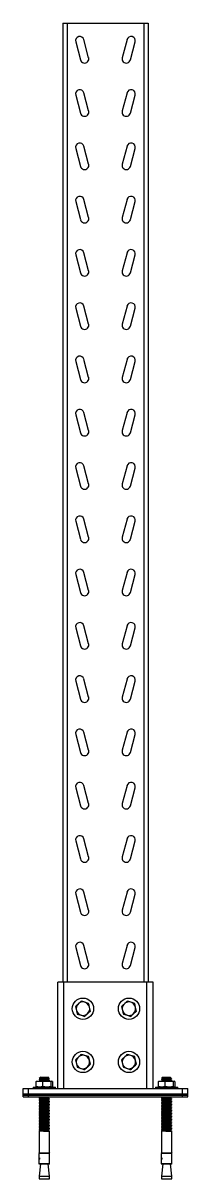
# Model space of a CAD drawing. Header units: millimetres. Extents: x 1193 to 1348, y -534 to 551.
import ezdxf

# ---------------------------------------------------------------- set-up
doc = ezdxf.new("R2010")
doc.units = ezdxf.units.MM

# ---------------------------------------------------------------- blocks, each defined once
blk = doc.blocks.new('DI_COLUNA_FRONTAL_80')
at = {"color": 7, "linetype": 'Continuous', "lineweight": 25}
for p, q in [((-40, 1004.8), (-40, 104.8)), ((-36, 1004.8), (-36, 104.8)), ((36, 1004.8), (36, 104.8)), ((40, 1004.8), (40, 104.8)), ((-28, 987.2), (-23.5, 970.3)), ((-15.8, 972.3), (-20.3, 989.2)), ((20.3, 989.2), (15.8, 972.3)), ((23.5, 970.3), (28, 987.2)), ((-28, 937.2), (-23.5, 920.3)), ((-15.8, 922.3), (-20.3, 939.2)), ((20.3, 939.2), (15.8, 922.3)), ((23.5, 920.3), (28, 937.2)), ((-28, 887.2), (-23.5, 870.3)), ((-15.8, 872.3), (-20.3, 889.2)), ((20.3, 889.2), (15.8, 872.3)), ((23.5, 870.3), (28, 887.2)), ((-28, 837.2), (-23.5, 820.3)), ((-15.8, 822.3), (-20.3, 839.2)), ((20.3, 839.2), (15.8, 822.3)), ((23.5, 820.3), (28, 837.2)), ((-28, 787.2), (-23.5, 770.3)), ((-15.8, 772.3), (-20.3, 789.2)), ((20.3, 789.2), (15.8, 772.3)), ((23.5, 770.3), (28, 787.2)), ((-15.8, 722.3), (-20.3, 739.2)), ((20.3, 739.2), (15.8, 722.3)), ((-28, 737.2), (-23.5, 720.3)), ((23.5, 720.3), (28, 737.2)), ((-28, 687.2), (-23.5, 670.3)), ((-15.8, 672.3), (-20.3, 689.2)), ((20.3, 689.2), (15.8, 672.3)), ((23.5, 670.3), (28, 687.2)), ((-28, 637.2), (-23.5, 620.3)), ((-15.8, 622.3), (-20.3, 639.2)), ((20.3, 639.2), (15.8, 622.3)), ((23.5, 620.3), (28, 637.2)), ((-28, 587.2), (-23.5, 570.3)), ((-15.8, 572.3), (-20.3, 589.2)), ((20.3, 589.2), (15.8, 572.3)), ((23.5, 570.3), (28, 587.2)), ((-28, 537.2), (-23.5, 520.3)), ((-15.8, 522.3), (-20.3, 539.2)), ((20.3, 539.2), (15.8, 522.3)), ((23.5, 520.3), (28, 537.2)), ((-15.8, 472.3), (-20.3, 489.2)), ((20.3, 489.2), (15.8, 472.3)), ((-28, 487.2), (-23.5, 470.3)), ((23.5, 470.3), (28, 487.2)), ((-28, 437.2), (-23.5, 420.3)), ((-15.8, 422.3), (-20.3, 439.2)), ((20.3, 439.2), (15.8, 422.3)), ((23.5, 420.3), (28, 437.2)), ((-28, 387.2), (-23.5, 370.3)), ((-15.8, 372.3), (-20.3, 389.2)), ((20.3, 389.2), (15.8, 372.3)), ((23.5, 370.3), (28, 387.2)), ((-28, 337.2), (-23.5, 320.3)), ((-15.8, 322.3), (-20.3, 339.2)), ((20.3, 339.2), (15.8, 322.3)), ((23.5, 320.3), (28, 337.2)), ((-28, 287.2), (-23.5, 270.3)), ((-15.8, 272.3), (-20.3, 289.2)), ((20.3, 289.2), (15.8, 272.3)), ((23.5, 270.3), (28, 287.2)), ((-15.8, 222.3), (-20.3, 239.2)), ((20.3, 239.2), (15.8, 222.3)), ((-28, 237.2), (-23.5, 220.3)), ((23.5, 220.3), (28, 237.2)), ((-28, 187.2), (-23.5, 170.3)), ((-15.8, 172.3), (-20.3, 189.2)), ((20.3, 189.2), (15.8, 172.3)), ((23.5, 170.3), (28, 187.2)), ((-28, 137.2), (-23.5, 120.3)), ((-15.8, 122.3), (-20.3, 139.2)), ((20.3, 139.2), (15.8, 122.3)), ((23.5, 120.3), (28, 137.2)), ((44.7, 104.8), (-44.7, 104.8)), ((-44.7, 4.8), (-44.7, 104.8)), ((-39, 4.8), (-39, 104.8)), ((39, 4.8), (39, 104.8)), ((44.7, 4.8), (44.7, 104.8)), ((-28.2, 81.9), (-27.3, 78.3)), ((-15.8, 84.8), (-19.3, 85.8)), ((-14.1, 77.6), (-15, 81.2)), ((15.1, 81.9), (16, 78.3)), ((27.5, 84.8), (24, 85.8)), ((29.2, 77.6), (28.3, 81.2)), ((-26.5, 74.8), (-23, 73.7)), ((16.8, 74.8), (20.3, 73.7)), ((-15.8, 34.8), (-19.3, 35.8)), ((27.5, 34.8), (24, 35.8)), ((-28.2, 31.9), (-27.3, 28.3)), ((-26.5, 24.8), (-23, 23.7)), ((-14.1, 27.6), (-15, 31.2)), ((15.1, 31.9), (16, 28.3)), ((16.8, 24.8), (20.3, 23.7)), ((29.2, 27.6), (28.3, 31.2)), ((-62, 11.9), (-65.2, 11.4)), ((-65.2, 11.4), (-64.6, 11.9)), ((-65.2, 6.8), (-65.2, 11.4)), ((-64.6, 11.9), (-50.4, 11.9)), ((-62.3, 13.3), (-62.3, 13)), ((-62.2, 12), (-62.3, 12)), ((-62.3, 11.9), (-62.3, 11.9)), ((-60.9, 15.4), (-62.2, 14.4)), ((-58.8, 11.4), (-62, 11.9)), ((-61.5, 14), (-61.5, 13.8)), ((-61.4, 14.3), (-54.7, 14.3)), ((-60.9, 15.4), (-54.1, 15.4)), ((-54.9, 11.9), (-58.8, 11.4)), ((-58.8, 6.8), (-58.8, 11.4)), ((-55, 14.9), (-55.2, 14.9)), ((-54.7, 14.3), (-55.2, 14.9)), ((-51.1, 11.4), (-54.9, 11.9)), ((-53.4, 14.8), (-54.1, 15.4)), ((-53.6, 14.7), (-53.4, 14.7)), ((-53.5, 14.5), (-53.5, 14.7)), ((-52.7, 13.7), (-52.7, 14.1)), ((-52.7, 12.3), (-52.7, 12.6)), ((-50.4, 11.9), (-51.1, 11.4)), ((-51.1, 6.8), (-51.1, 11.4)), ((-49.8, 11.4), (-50.4, 11.9)), ((-49.8, 11.4), (-49.8, 6.8)), ((53, 11.9), (49.8, 11.4)), ((49.8, 11.4), (50.4, 11.9)), ((49.8, 6.8), (49.8, 11.4)), ((50.4, 11.9), (64.6, 11.9)), ((52.7, 13.3), (52.7, 13)), ((52.7, 11.9), (52.7, 11.9)), ((54.1, 15.4), (52.8, 14.4)), ((56.2, 11.4), (53, 11.9)), ((53.5, 14), (53.5, 13.8)), ((53.6, 14.3), (60.3, 14.3)), ((54.1, 15.4), (60.9, 15.4)), ((60.1, 11.9), (56.2, 11.4)), ((56.2, 6.8), (56.2, 11.4)), ((60, 14.9), (59.8, 14.9)), ((60.3, 14.3), (59.8, 14.9)), ((63.9, 11.4), (60.1, 11.9)), ((61.6, 14.8), (60.9, 15.4)), ((61.4, 14.7), (61.6, 14.7)), ((61.5, 14.5), (61.5, 14.7)), ((62.3, 13.7), (62.3, 14.1)), ((62.3, 12.3), (62.3, 12.6)), ((64.6, 11.9), (63.9, 11.4)), ((63.9, 6.8), (63.9, 11.4)), ((65.2, 11.4), (64.6, 11.9)), ((65.2, 11.4), (65.2, 6.8)), ((-77.5, -2.8), (-77.5, 4.8)), ((-77.5, 4.8), (77.5, 4.8)), ((-77.5, 0), (77.5, 0)), ((-72.5, -2.8), (-72.5, 4.8)), ((-67.9, 6.3), (-67.9, 4.8)), ((-67.9, 6.3), (-47.1, 6.3)), ((-62, 6.3), (-65.2, 6.8)), ((-65.2, 6.8), (-64.6, 6.3)), ((-58.8, 6.8), (-62, 6.3)), ((-54.9, 6.3), (-58.8, 6.8)), ((-51.1, 6.8), (-54.9, 6.3)), ((-50.4, 6.3), (-51.1, 6.8)), ((-49.8, 6.8), (-50.4, 6.3)), ((-47.1, 4.8), (-47.1, 6.3)), ((47.1, 6.3), (47.1, 4.8)), ((47.1, 6.3), (67.9, 6.3)), ((53, 6.3), (49.8, 6.8)), ((49.8, 6.8), (50.4, 6.3)), ((56.2, 6.8), (53, 6.3)), ((60.1, 6.3), (56.2, 6.8)), ((63.9, 6.8), (60.1, 6.3)), ((64.6, 6.3), (63.9, 6.8)), ((65.2, 6.8), (64.6, 6.3)), ((67.9, 4.8), (67.9, 6.3)), ((72.5, -2.8), (72.5, 4.8)), ((77.5, -2.8), (77.5, 4.8)), ((-77.5, -1.4), (77.5, -1.4)), ((-77.5, -2.8), (77.5, -2.8)), ((-62.2, -3.5), (-62.3, -3.6)), ((-62.3, -3.6), (-62.3, -3.9)), ((-62.2, -4.9), (-62.3, -5)), ((-62.3, -5), (-62.3, -5.4)), ((-62.2, -6.3), (-62.3, -6.4)), ((-62.3, -6.4), (-62.3, -6.8)), ((-62.3, -7.8), (-62.3, -8.2)), ((-62.2, -7.8), (-62.3, -7.8)), ((-62.3, -9.2), (-62.3, -9.6)), ((-62.2, -9.2), (-62.3, -9.2)), ((-62.3, -10.6), (-62.3, -11)), ((-62.2, -10.6), (-62.3, -10.6)), ((-52.8, -2.9), (-52.9, -2.8)), ((-52.7, -3.2), (-52.7, -2.9)), ((-52.7, -4.6), (-52.7, -4.3)), ((-52.7, -6.1), (-52.7, -5.7)), ((-52.7, -7.5), (-52.7, -7.1)), ((-52.7, -8.9), (-52.7, -8.5)), ((-52.7, -10.3), (-52.7, -9.9)), ((52.8, -3.5), (52.7, -3.6)), ((52.7, -3.6), (52.7, -3.9)), ((52.8, -4.9), (52.7, -5)), ((52.7, -5), (52.7, -5.4)), ((52.8, -6.3), (52.7, -6.4)), ((52.7, -6.4), (52.7, -6.8)), ((52.7, -7.8), (52.7, -8.2)), ((52.8, -7.8), (52.7, -7.8)), ((52.7, -9.2), (52.7, -9.6)), ((52.8, -9.2), (52.7, -9.2)), ((52.7, -10.6), (52.7, -11)), ((52.8, -10.6), (52.7, -10.6)), ((62.2, -2.9), (62.1, -2.8)), ((62.3, -3.2), (62.3, -2.9)), ((62.3, -4.6), (62.3, -4.3)), ((62.3, -6.1), (62.3, -5.7)), ((62.3, -7.5), (62.3, -7.1)), ((62.3, -8.9), (62.3, -8.5)), ((62.3, -10.3), (62.3, -9.9)), ((-62.2, -12), (-62.3, -12)), ((-62.3, -12.1), (-62.3, -12.4)), ((-62.2, -13.4), (-62.3, -13.4)), ((-62.3, -13.5), (-62.3, -13.8)), ((-62.2, -14.8), (-62.3, -14.9)), ((-62.3, -14.9), (-62.3, -15.2)), ((-62.2, -16.2), (-62.3, -16.3)), ((-62.3, -16.3), (-62.3, -16.6)), ((-62.2, -17.6), (-62.3, -17.7)), ((-62.3, -17.7), (-62.3, -18.1)), ((-62.2, -19), (-62.3, -19.1)), ((-62.3, -19.1), (-62.3, -19.5)), ((-62.3, -20.5), (-62.3, -20.9)), ((-62.2, -20.5), (-62.3, -20.5)), ((-52.7, -11.7), (-52.7, -11.3)), ((-52.7, -13.1), (-52.7, -12.8)), ((-52.7, -14.5), (-52.7, -14.2)), ((-52.7, -15.9), (-52.7, -15.6)), ((-52.7, -17.3), (-52.7, -17)), ((-52.7, -18.8), (-52.7, -18.4)), ((-52.7, -20.2), (-52.7, -19.8)), ((-52.7, -21.6), (-52.7, -21.2)), ((52.8, -12), (52.7, -12)), ((52.7, -12.1), (52.7, -12.4)), ((52.8, -13.4), (52.7, -13.4)), ((52.7, -13.5), (52.7, -13.8)), ((52.8, -14.8), (52.7, -14.9)), ((52.7, -14.9), (52.7, -15.2)), ((52.8, -16.2), (52.7, -16.3)), ((52.7, -16.3), (52.7, -16.6)), ((52.8, -17.6), (52.7, -17.7)), ((52.7, -17.7), (52.7, -18.1)), ((52.8, -19), (52.7, -19.1)), ((52.7, -19.1), (52.7, -19.5)), ((52.7, -20.5), (52.7, -20.9)), ((52.8, -20.5), (52.7, -20.5)), ((62.3, -11.7), (62.3, -11.3)), ((62.3, -13.1), (62.3, -12.8)), ((62.3, -14.5), (62.3, -14.2)), ((62.3, -15.9), (62.3, -15.6)), ((62.3, -17.3), (62.3, -17)), ((62.3, -18.8), (62.3, -18.4)), ((62.3, -20.2), (62.3, -19.8)), ((62.3, -21.6), (62.3, -21.2)), ((-62.3, -21.9), (-62.3, -22.3)), ((-62.2, -21.9), (-62.3, -21.9)), ((-62.3, -23.3), (-62.3, -23.7)), ((-62.2, -23.3), (-62.3, -23.3)), ((-62.2, -24.7), (-62.3, -24.7)), ((-62.3, -24.8), (-62.3, -25.1)), ((-62.2, -26.1), (-62.3, -26.1)), ((-62.3, -26.2), (-62.3, -26.5)), ((-62.2, -27.5), (-62.3, -27.6)), ((-62.3, -27.6), (-62.3, -27.9)), ((-62.2, -28.9), (-62.3, -29)), ((-62.3, -29), (-62.3, -29.3)), ((-62.2, -30.3), (-62.3, -30.4)), ((-62.3, -30.4), (-62.3, -30.8)), ((-62.2, -31.7), (-62.3, -31.8)), ((-62.3, -31.8), (-62.3, -32.2)), ((-52.7, -23), (-52.7, -22.6)), ((-52.7, -24.4), (-52.7, -24)), ((-52.7, -25.8), (-52.7, -25.5)), ((-52.7, -27.2), (-52.7, -26.9)), ((-52.7, -28.6), (-52.7, -28.3)), ((-52.7, -30), (-52.7, -29.7)), ((-52.7, -31.5), (-52.7, -31.1)), ((-52.7, -32.9), (-52.7, -32.5)), ((52.7, -21.9), (52.7, -22.3)), ((52.8, -21.9), (52.7, -21.9)), ((52.7, -23.3), (52.7, -23.7)), ((52.8, -23.3), (52.7, -23.3)), ((52.8, -24.7), (52.7, -24.7)), ((52.7, -24.8), (52.7, -25.1)), ((52.8, -26.1), (52.7, -26.1)), ((52.7, -26.2), (52.7, -26.5)), ((52.8, -27.5), (52.7, -27.6)), ((52.7, -27.6), (52.7, -27.9)), ((52.8, -28.9), (52.7, -29)), ((52.7, -29), (52.7, -29.3)), ((52.8, -30.3), (52.7, -30.4)), ((52.7, -30.4), (52.7, -30.8)), ((52.8, -31.7), (52.7, -31.8)), ((52.7, -31.8), (52.7, -32.2)), ((62.3, -23), (62.3, -22.6)), ((62.3, -24.4), (62.3, -24)), ((62.3, -25.8), (62.3, -25.5)), ((62.3, -27.2), (62.3, -26.9)), ((62.3, -28.6), (62.3, -28.3)), ((62.3, -30), (62.3, -29.7)), ((62.3, -31.5), (62.3, -31.1)), ((62.3, -32.9), (62.3, -32.5)), ((-62.3, -33.2), (-62.3, -33.6)), ((-62.2, -33.2), (-62.3, -33.2)), ((-62.3, -34.6), (-62.3, -55.3)), ((-62.2, -34.6), (-62.3, -34.6)), ((-52.7, -34.3), (-52.7, -33.9)), ((-52.7, -55.3), (-52.7, -35.3)), ((52.7, -33.2), (52.7, -33.6)), ((52.8, -33.2), (52.7, -33.2)), ((52.7, -34.6), (52.7, -55.3)), ((52.8, -34.6), (52.7, -34.6)), ((62.3, -34.3), (62.3, -33.9)), ((62.3, -55.3), (62.3, -35.3)), ((-62.7, -55.7), (-52.3, -55.7)), ((-62.5, -56), (-62.5, -60)), ((-52.5, -56), (-62.5, -56)), ((-62.5, -61.6), (-62.5, -65.7)), ((-62.3, -55.3), (-52.7, -55.3)), ((-52.5, -65.7), (-52.5, -56)), ((52.3, -55.7), (62.7, -55.7)), ((52.5, -56), (52.5, -60)), ((62.5, -56), (52.5, -56)), ((52.5, -61.6), (52.5, -65.7)), ((52.7, -55.3), (62.3, -55.3)), ((62.5, -65.7), (62.5, -56)), ((-62.5, -65.7), (-52.5, -65.7)), ((-61.2, -65.9), (-62.3, -77.3)), ((-52.8, -65.9), (-62.2, -65.9)), ((-52.7, -77.3), (-53.8, -65.9)), ((52.5, -65.7), (62.5, -65.7)), ((53.8, -65.9), (52.7, -77.3)), ((62.2, -65.9), (52.8, -65.9)), ((62.3, -77.3), (61.2, -65.9)), ((-62.3, -77.3), (-62.3, -79.9)), ((-62.3, -77.3), (-52.7, -77.3)), ((-62.3, -79.9), (-52.7, -79.9)), ((-52.7, -79.9), (-52.7, -77.3)), ((52.7, -77.3), (52.7, -79.9)), ((52.7, -77.3), (62.3, -77.3)), ((52.7, -79.9), (62.3, -79.9)), ((62.3, -79.9), (62.3, -77.3))]:
    blk.add_line(p, q, dxfattribs=at)
blk.add_line((-40, 1004.8), (40, 1004.8))
for centre in [(-21.2, 79.8), (22.1, 79.8), (-21.2, 29.8), (22.1, 29.8)]:
    blk.add_circle(centre, 10, dxfattribs=at)
for centre, radius, start, end in [((-24.1, 988.2), 4, 14.9006, 194.9006), ((24.1, 988.2), 4, 345.0994, 165.0994), ((-19.6, 971.3), 4, 194.9006, 14.9006), ((19.6, 971.3), 4, 165.0994, 345.0994), ((-24.1, 938.2), 4, 14.9006, 194.9006), ((24.1, 938.2), 4, 345.0994, 165.0994), ((-19.6, 921.3), 4, 194.9006, 14.9006), ((19.6, 921.3), 4, 165.0994, 345.0994), ((-24.1, 888.2), 4, 14.9006, 194.9006), ((24.1, 888.2), 4, 345.0994, 165.0994), ((-19.6, 871.3), 4, 194.9006, 14.9006), ((19.6, 871.3), 4, 165.0994, 345.0994), ((-24.1, 838.2), 4, 14.9006, 194.9006), ((24.1, 838.2), 4, 345.0994, 165.0994), ((-19.6, 821.3), 4, 194.9006, 14.9006), ((19.6, 821.3), 4, 165.0994, 345.0994), ((-24.1, 788.2), 4, 14.9006, 194.9006), ((24.1, 788.2), 4, 345.0994, 165.0994), ((-19.6, 771.3), 4, 194.9006, 14.9006), ((19.6, 771.3), 4, 165.0994, 345.0994), ((-24.1, 738.2), 4, 14.9006, 194.9006), ((24.1, 738.2), 4, 345.0994, 165.0994), ((-19.6, 721.3), 4, 194.9006, 14.9006), ((19.6, 721.3), 4, 165.0994, 345.0994), ((-24.1, 688.2), 4, 14.9006, 194.9006), ((24.1, 688.2), 4, 345.0994, 165.0994), ((-19.6, 671.3), 4, 194.9006, 14.9006), ((19.6, 671.3), 4, 165.0994, 345.0994), ((-24.1, 638.2), 4, 14.9006, 194.9006), ((24.1, 638.2), 4, 345.0994, 165.0994), ((-19.6, 621.3), 4, 194.9006, 14.9006), ((19.6, 621.3), 4, 165.0994, 345.0994), ((-24.1, 588.2), 4, 14.9006, 194.9006), ((24.1, 588.2), 4, 345.0994, 165.0994), ((-19.6, 571.3), 4, 194.9006, 14.9006), ((19.6, 571.3), 4, 165.0994, 345.0994), ((-24.1, 538.2), 4, 14.9006, 194.9006), ((24.1, 538.2), 4, 345.0994, 165.0994), ((-19.6, 521.3), 4, 194.9006, 14.9006), ((19.6, 521.3), 4, 165.0994, 345.0994), ((-24.1, 488.2), 4, 14.9006, 194.9006), ((24.1, 488.2), 4, 345.0994, 165.0994), ((-19.6, 471.3), 4, 194.9006, 14.9006), ((19.6, 471.3), 4, 165.0994, 345.0994), ((-24.1, 438.2), 4, 14.9006, 194.9006), ((24.1, 438.2), 4, 345.0994, 165.0994), ((-19.6, 421.3), 4, 194.9006, 14.9006), ((19.6, 421.3), 4, 165.0994, 345.0994), ((-24.1, 388.2), 4, 14.9006, 194.9006), ((24.1, 388.2), 4, 345.0994, 165.0994), ((-19.6, 371.3), 4, 194.9006, 14.9006), ((19.6, 371.3), 4, 165.0994, 345.0994), ((-24.1, 338.2), 4, 14.9006, 194.9006), ((24.1, 338.2), 4, 345.0994, 165.0994), ((-19.6, 321.3), 4, 194.9006, 14.9006), ((19.6, 321.3), 4, 165.0994, 345.0994), ((-24.1, 288.2), 4, 14.9006, 194.9006), ((24.1, 288.2), 4, 345.0994, 165.0994), ((-19.6, 271.3), 4, 194.9006, 14.9006), ((19.6, 271.3), 4, 165.0994, 345.0994), ((-24.1, 238.2), 4, 14.9006, 194.9006), ((24.1, 238.2), 4, 345.0994, 165.0994), ((-19.6, 221.3), 4, 194.9006, 14.9006), ((19.6, 221.3), 4, 165.0994, 345.0994), ((-24.1, 188.2), 4, 14.9006, 194.9006), ((24.1, 188.2), 4, 345.0994, 165.0994), ((-19.6, 171.3), 4, 194.9006, 14.9006), ((19.6, 171.3), 4, 165.0994, 345.0994), ((-24.1, 138.2), 4, 14.9006, 194.9006), ((24.1, 138.2), 4, 345.0994, 165.0994), ((-19.6, 121.3), 4, 194.9006, 14.9006), ((19.6, 121.3), 4, 165.0994, 345.0994), ((-21.2, 79.8), 6.35, 13.0377, 313.0377), ((-21.2, 79.8), 6.35, 313.0377, 13.0377), ((22.1, 79.8), 6.35, 313.0377, 253.0377), ((22.1, 79.8), 6.35, 253.0377, 313.0377), ((-21.2, 29.8), 6.35, 313.0377, 253.0377), ((22.1, 29.8), 6.35, 313.0377, 253.0377), ((-21.2, 29.8), 6.35, 253.0377, 313.0377), ((22.1, 29.8), 6.35, 253.0377, 313.0377), ((-62.7, -55.3), 0.426, 270, 0), ((-61.6, -60.8), 0.923, 139.1784, 220.6879), ((-62.2, -56), 0.254, 90, 180), ((-52.8, -56), 0.254, 0, 90), ((-52.3, -55.3), 0.426, 180, 270), ((-53.4, -60.8), 0.923, 333.2611, 26.7389), ((52.3, -55.3), 0.426, 270, 0), ((53.4, -60.8), 0.923, 139.1784, 220.6879), ((52.8, -56), 0.254, 90, 180), ((62.2, -56), 0.254, 0, 90), ((62.7, -55.3), 0.426, 180, 270), ((61.6, -60.8), 0.923, 333.2611, 26.7389), ((-62.2, -65.7), 0.254, 180, 270), ((-52.8, -65.7), 0.254, 270, 0), ((52.8, -65.7), 0.254, 180, 270), ((62.2, -65.7), 0.254, 270, 0)]:
    blk.add_arc(centre, radius, start, end, dxfattribs=at)
for points, knots in [([(-22.8, 86.9), (-23, 86.7), (-23.9, 85.9), (-24.8, 85.1), (-25.5, 84.4)], [0, 0, 0, 0, 0.211001, 1, 1, 1, 1]), ([(-19.3, 85.8), (-19.4, 85.9), (-20.6, 86.2), (-21.7, 86.6), (-22.8, 86.9)], [0, 0, 0, 0, 0.0702136, 1, 1, 1, 1]), ([(20.5, 86.9), (20.3, 86.7), (19.4, 85.9), (18.5, 85.1), (17.8, 84.4)], [0, 0, 0, 0, 0.211001, 1, 1, 1, 1]), ([(24, 85.8), (23.9, 85.9), (22.7, 86.2), (21.6, 86.6), (20.5, 86.9)], [0, 0, 0, 0, 0.0702136, 1, 1, 1, 1]), ([(-25.5, 84.4), (-25.7, 84.2), (-26.6, 83.4), (-27.5, 82.5), (-28.2, 81.9)], [0, 0, 0, 0, 0.231849, 1, 1, 1, 1]), ([(-27.3, 78.3), (-27.3, 78.2), (-27, 77), (-26.8, 75.9), (-26.5, 74.8)], [0, 0, 0, 0, 0.0702136, 1, 1, 1, 1]), ([(-16.8, 75.1), (-16.1, 75.8), (-15.2, 76.6), (-14.3, 77.4), (-14.1, 77.6)], [0, 0, 0, 0, 0.788999, 1, 1, 1, 1]), ([(-15, 81.2), (-15, 81.3), (-15.3, 82.5), (-15.5, 83.7), (-15.8, 84.8)], [0, 0, 0, 0, 0.070214, 1, 1, 1, 1]), ([(17.8, 84.4), (17.6, 84.2), (16.7, 83.4), (15.8, 82.5), (15.1, 81.9)], [0, 0, 0, 0, 0.231849, 1, 1, 1, 1]), ([(16, 78.3), (16, 78.2), (16.3, 77), (16.5, 75.9), (16.8, 74.8)], [0, 0, 0, 0, 0.0702136, 1, 1, 1, 1]), ([(26.5, 75.1), (27.2, 75.8), (28.1, 76.6), (29, 77.4), (29.2, 77.6)], [0, 0, 0, 0, 0.788999, 1, 1, 1, 1]), ([(28.3, 81.2), (28.3, 81.3), (28, 82.5), (27.8, 83.7), (27.5, 84.8)], [0, 0, 0, 0, 0.070214, 1, 1, 1, 1]), ([(-23, 73.7), (-22.9, 73.7), (-21.7, 73.3), (-20.6, 72.9), (-19.5, 72.6)], [0, 0, 0, 0, 0.070214, 1, 1, 1, 1]), ([(-19.5, 72.6), (-18.8, 73.3), (-17.9, 74.1), (-17, 74.9), (-16.8, 75.1)], [0, 0, 0, 0, 0.768151, 1, 1, 1, 1]), ([(20.3, 73.7), (20.4, 73.7), (21.6, 73.3), (22.7, 72.9), (23.8, 72.6)], [0, 0, 0, 0, 0.070214, 1, 1, 1, 1]), ([(23.8, 72.6), (24.5, 73.3), (25.4, 74.1), (26.3, 74.9), (26.5, 75.1)], [0, 0, 0, 0, 0.768151, 1, 1, 1, 1]), ([(-25.5, 34.4), (-25.7, 34.2), (-26.6, 33.4), (-27.5, 32.5), (-28.2, 31.9)], [0, 0, 0, 0, 0.231849, 1, 1, 1, 1]), ([(-22.8, 36.9), (-23, 36.7), (-23.9, 35.9), (-24.8, 35.1), (-25.5, 34.4)], [0, 0, 0, 0, 0.211001, 1, 1, 1, 1]), ([(-19.3, 35.8), (-19.4, 35.9), (-20.6, 36.2), (-21.7, 36.6), (-22.8, 36.9)], [0, 0, 0, 0, 0.0702136, 1, 1, 1, 1]), ([(-15, 31.2), (-15, 31.3), (-15.3, 32.5), (-15.5, 33.7), (-15.8, 34.8)], [0, 0, 0, 0, 0.070214, 1, 1, 1, 1]), ([(17.8, 34.4), (17.6, 34.2), (16.7, 33.4), (15.8, 32.5), (15.1, 31.9)], [0, 0, 0, 0, 0.231849, 1, 1, 1, 1]), ([(20.5, 36.9), (20.3, 36.7), (19.4, 35.9), (18.5, 35.1), (17.8, 34.4)], [0, 0, 0, 0, 0.211001, 1, 1, 1, 1]), ([(24, 35.8), (23.9, 35.9), (22.7, 36.2), (21.6, 36.6), (20.5, 36.9)], [0, 0, 0, 0, 0.0702136, 1, 1, 1, 1]), ([(28.3, 31.2), (28.3, 31.3), (28, 32.5), (27.8, 33.7), (27.5, 34.8)], [0, 0, 0, 0, 0.070214, 1, 1, 1, 1]), ([(-27.3, 28.3), (-27.3, 28.2), (-27, 27), (-26.8, 25.9), (-26.5, 24.8)], [0, 0, 0, 0, 0.0702136, 1, 1, 1, 1]), ([(-23, 23.7), (-22.9, 23.7), (-21.7, 23.3), (-20.6, 22.9), (-19.5, 22.6)], [0, 0, 0, 0, 0.070214, 1, 1, 1, 1]), ([(-19.5, 22.6), (-18.8, 23.3), (-17.9, 24.1), (-17, 24.9), (-16.8, 25.1)], [0, 0, 0, 0, 0.768151, 1, 1, 1, 1]), ([(-16.8, 25.1), (-16.1, 25.8), (-15.2, 26.6), (-14.3, 27.4), (-14.1, 27.6)], [0, 0, 0, 0, 0.788999, 1, 1, 1, 1]), ([(16, 28.3), (16, 28.2), (16.3, 27), (16.5, 25.9), (16.8, 24.8)], [0, 0, 0, 0, 0.0702136, 1, 1, 1, 1]), ([(20.3, 23.7), (20.4, 23.7), (21.6, 23.3), (22.7, 22.9), (23.8, 22.6)], [0, 0, 0, 0, 0.070214, 1, 1, 1, 1]), ([(23.8, 22.6), (24.5, 23.3), (25.4, 24.1), (26.3, 24.9), (26.5, 25.1)], [0, 0, 0, 0, 0.768151, 1, 1, 1, 1]), ([(26.5, 25.1), (27.2, 25.8), (28.1, 26.6), (29, 27.4), (29.2, 27.6)], [0, 0, 0, 0, 0.788999, 1, 1, 1, 1]), ([(-61.5, 13.8), (-61.6, 13.7), (-61.9, 13.6), (-62.1, 13.4), (-62.3, 13.4)], [0, 0, 0, 0, 0.4898213, 1, 1, 1, 1]), ([(-62.1, 13.4), (-62.2, 13.4), (-62.4, 13.3), (-61.6, 13.2), (-60.1, 13.1), (-58.2, 13), (-56.3, 12.9), (-54.6, 12.9), (-53.4, 12.8), (-52.8, 12.7), (-52.8, 12.7), (-52.8, 12.7)], [0, 0, 0, 0, 0.055078, 0.209235, 0.362587, 0.483152, 0.604441, 0.725357, 0.850011, 0.974771, 1, 1, 1, 1]), ([(-62.1, 12), (-62.2, 11.9), (-62.3, 11.9), (-62.1, 11.9), (-62, 11.9)], [0, 0, 0, 0, 0.484748, 1, 1, 1, 1]), ([(-61.4, 14.3), (-61.4, 14.3), (-61.4, 14.3), (-61.4, 14.3), (-61.6, 14.3), (-61.8, 14.3), (-62.1, 14.3), (-62.2, 14.3), (-62.1, 14.4), (-61.8, 14.4), (-61.8, 14.4)], [0, 0, 0, 0, 0.000029, 0.001338, 0.063286, 0.156612, 0.319029, 0.658998, 0.994997, 1, 1, 1, 1]), ([(-62.2, 13), (-62.2, 13), (-62.2, 12.9), (-61.4, 12.8), (-59.7, 12.7), (-57.2, 12.6), (-55, 12.5), (-53.5, 12.4), (-52.7, 12.3), (-52.8, 12.3), (-52.8, 12.2)], [0, 0, 0, 0, 0.067726, 0.185605, 0.337776, 0.488626, 0.641217, 0.76048, 0.880632, 1, 1, 1, 1]), ([(-61.4, 14.3), (-60.8, 14.2), (-59.7, 14.2), (-57.2, 14), (-55, 13.9), (-53.5, 13.8), (-52.8, 13.8), (-52.8, 13.7), (-52.8, 13.7)], [0, 0, 0, 0, 0.201133, 0.400521, 0.60221, 0.759847, 0.918659, 1, 1, 1, 1]), ([(-53.4, 14.8), (-53.4, 14.8), (-53.4, 14.8), (-54, 14.8), (-54.6, 14.9), (-55, 14.9)], [0, 0, 0, 0, 0.2375807, 0.6187886, 1, 1, 1, 1]), ([(-54.7, 14.3), (-54.3, 14.2), (-53.4, 14.2), (-52.8, 14.1), (-52.8, 14.1), (-52.8, 14.1)], [0, 0, 0, 0, 0.453879, 0.908142, 1, 1, 1, 1]), ([(-52.8, 14.1), (-52.9, 14.1), (-53.1, 14.3), (-53.4, 14.4), (-53.5, 14.5)], [0, 0, 0, 0, 0.500081, 1, 1, 1, 1]), ([(-53.5, 13.1), (-53.5, 13.1), (-53.5, 13.2), (-53.5, 13.2), (-53.5, 13.3)], [0, 0, 0, 0, 0.4700018, 1, 1, 1, 1]), ([(-52.8, 12.7), (-52.9, 12.7), (-53.1, 12.9), (-53.4, 13), (-53.5, 13.1)], [0, 0, 0, 0, 0.5000682, 1, 1, 1, 1]), ([(53.5, 13.8), (53.4, 13.7), (53.1, 13.6), (52.9, 13.4), (52.7, 13.4)], [0, 0, 0, 0, 0.4898213, 1, 1, 1, 1]), ([(52.9, 13.4), (52.8, 13.4), (52.6, 13.3), (53.4, 13.2), (54.9, 13.1), (56.8, 13), (58.7, 12.9), (60.4, 12.9), (61.6, 12.8), (62.2, 12.7), (62.2, 12.7), (62.2, 12.7)], [0, 0, 0, 0, 0.055078, 0.209235, 0.362587, 0.483152, 0.604441, 0.725357, 0.850011, 0.974771, 1, 1, 1, 1]), ([(52.9, 12), (52.8, 11.9), (52.7, 11.9), (52.9, 11.9), (53, 11.9)], [0, 0, 0, 0, 0.484748, 1, 1, 1, 1]), ([(53.6, 14.3), (53.6, 14.3), (53.6, 14.3), (53.6, 14.3), (53.4, 14.3), (53.2, 14.3), (52.9, 14.3), (52.8, 14.3), (52.9, 14.4), (53.2, 14.4), (53.2, 14.4)], [0, 0, 0, 0, 0.000029, 0.001338, 0.063286, 0.156612, 0.319029, 0.658998, 0.994997, 1, 1, 1, 1]), ([(52.8, 13), (52.8, 13), (52.8, 12.9), (53.6, 12.8), (55.3, 12.7), (57.8, 12.6), (60, 12.5), (61.5, 12.4), (62.3, 12.3), (62.2, 12.3), (62.2, 12.2)], [0, 0, 0, 0, 0.067726, 0.185605, 0.337776, 0.488626, 0.641217, 0.76048, 0.880632, 1, 1, 1, 1]), ([(53.6, 14.3), (54.2, 14.2), (55.3, 14.2), (57.8, 14), (60, 13.9), (61.5, 13.8), (62.2, 13.8), (62.2, 13.7), (62.2, 13.7)], [0, 0, 0, 0, 0.201133, 0.400521, 0.60221, 0.759847, 0.918659, 1, 1, 1, 1]), ([(61.6, 14.8), (61.6, 14.8), (61.6, 14.8), (61, 14.8), (60.4, 14.9), (60, 14.9)], [0, 0, 0, 0, 0.2375807, 0.6187886, 1, 1, 1, 1]), ([(60.3, 14.3), (60.7, 14.2), (61.6, 14.2), (62.2, 14.1), (62.2, 14.1), (62.2, 14.1)], [0, 0, 0, 0, 0.453879, 0.908142, 1, 1, 1, 1]), ([(62.2, 14.1), (62.1, 14.1), (61.9, 14.3), (61.6, 14.4), (61.5, 14.5)], [0, 0, 0, 0, 0.500081, 1, 1, 1, 1]), ([(61.5, 13.1), (61.5, 13.1), (61.5, 13.2), (61.5, 13.2), (61.5, 13.3)], [0, 0, 0, 0, 0.4700018, 1, 1, 1, 1]), ([(62.2, 12.7), (62.1, 12.7), (61.9, 12.9), (61.6, 13), (61.5, 13.1)], [0, 0, 0, 0, 0.5000682, 1, 1, 1, 1]), ([(-62.1, -3.6), (-62.2, -3.6), (-62.4, -3.6), (-61.6, -3.7), (-60.1, -3.8), (-58.2, -3.9), (-56.3, -4), (-54.6, -4.1), (-53.4, -4.2), (-52.8, -4.2), (-52.8, -4.3), (-52.8, -4.3)], [0, 0, 0, 0, 0.055053, 0.209212, 0.362566, 0.483133, 0.604423, 0.725341, 0.849997, 0.974759, 1, 1, 1, 1]), ([(-62.1, -5), (-62.2, -5), (-62.4, -5), (-61.6, -5.1), (-60.1, -5.2), (-58.2, -5.3), (-56.3, -5.4), (-54.6, -5.5), (-53.4, -5.6), (-52.8, -5.6), (-52.8, -5.7), (-52.8, -5.7)], [0, 0, 0, 0, 0.055051, 0.20921, 0.362564, 0.483131, 0.604422, 0.725339, 0.849996, 0.974758, 1, 1, 1, 1]), ([(-62.1, -6.4), (-62.2, -6.4), (-62.4, -6.5), (-61.6, -6.5), (-60.1, -6.6), (-58.2, -6.7), (-56.3, -6.8), (-54.6, -6.9), (-53.4, -7), (-52.8, -7.1), (-52.8, -7.1), (-52.8, -7.1)], [0, 0, 0, 0, 0.055049, 0.209208, 0.362563, 0.48313, 0.60442, 0.725338, 0.849995, 0.974757, 1, 1, 1, 1]), ([(-62.1, -7.8), (-62.2, -7.8), (-62.4, -7.9), (-61.6, -8), (-60.1, -8.1), (-58.2, -8.1), (-56.3, -8.2), (-54.6, -8.3), (-53.4, -8.4), (-52.8, -8.5), (-52.8, -8.5), (-52.8, -8.5)], [0, 0, 0, 0, 0.055046, 0.209206, 0.362561, 0.483128, 0.604419, 0.725337, 0.849993, 0.974756, 1, 1, 1, 1]), ([(-62.1, -9.2), (-62.2, -9.2), (-62.4, -9.3), (-61.6, -9.4), (-60.1, -9.5), (-58.2, -9.6), (-56.3, -9.6), (-54.6, -9.7), (-53.4, -9.8), (-52.8, -9.9), (-52.8, -9.9), (-52.8, -9.9)], [0, 0, 0, 0, 0.055044, 0.209204, 0.362559, 0.483126, 0.604417, 0.725335, 0.849992, 0.974755, 1, 1, 1, 1]), ([(-62.1, -10.6), (-62.2, -10.6), (-62.4, -10.7), (-61.6, -10.8), (-60.1, -10.9), (-58.2, -11), (-56.3, -11.1), (-54.6, -11.1), (-53.4, -11.2), (-52.8, -11.3), (-52.8, -11.3), (-52.8, -11.3)], [0, 0, 0, 0, 0.055042, 0.209202, 0.362557, 0.483125, 0.604416, 0.725334, 0.849991, 0.974754, 1, 1, 1, 1]), ([(-62.2, -3.9), (-62.2, -4), (-62.2, -4), (-61.4, -4.1), (-59.7, -4.2), (-57.2, -4.3), (-55, -4.4), (-53.5, -4.5), (-52.8, -4.6), (-52.8, -4.6), (-52.8, -4.6)], [0, 0, 0, 0, 0.071883, 0.196997, 0.358508, 0.518617, 0.680574, 0.807157, 0.934683, 1, 1, 1, 1]), ([(-62.2, -5.4), (-62.2, -5.4), (-62.2, -5.4), (-61.4, -5.5), (-59.7, -5.6), (-57.2, -5.7), (-55, -5.8), (-53.5, -5.9), (-52.7, -6), (-52.8, -6.1), (-52.8, -6.1)], [0, 0, 0, 0, 0.067726, 0.185605, 0.337776, 0.488626, 0.641217, 0.76048, 0.880632, 1, 1, 1, 1]), ([(-62.2, -6.8), (-62.2, -6.8), (-62.2, -6.8), (-61.4, -6.9), (-59.7, -7), (-57.2, -7.1), (-55, -7.2), (-53.5, -7.3), (-52.8, -7.4), (-52.8, -7.5), (-52.8, -7.5)], [0, 0, 0, 0, 0.071883, 0.196997, 0.358508, 0.518617, 0.680574, 0.807157, 0.934683, 1, 1, 1, 1]), ([(-62.2, -8.2), (-62.2, -8.2), (-62.2, -8.2), (-61.4, -8.3), (-59.7, -8.4), (-57.2, -8.5), (-55, -8.6), (-53.5, -8.7), (-52.8, -8.8), (-52.8, -8.9), (-52.8, -8.9)], [0, 0, 0, 0, 0.071883, 0.196997, 0.358508, 0.518617, 0.680574, 0.807157, 0.934683, 1, 1, 1, 1]), ([(-62.2, -9.6), (-62.2, -9.6), (-62.2, -9.6), (-61.4, -9.7), (-59.7, -9.8), (-57.2, -9.9), (-55, -10.1), (-53.5, -10.2), (-52.8, -10.2), (-52.8, -10.3), (-52.8, -10.3)], [0, 0, 0, 0, 0.071883, 0.196997, 0.358508, 0.518617, 0.680574, 0.807157, 0.934683, 1, 1, 1, 1]), ([(-59.2, -2.8), (-58.5, -2.8), (-57.1, -2.9), (-55, -3), (-53.5, -3.1), (-52.8, -3.2), (-52.8, -3.2), (-52.8, -3.2)], [0, 0, 0, 0, 0.219284, 0.481948, 0.687243, 0.894068, 1, 1, 1, 1]), ([(-53.5, -3.8), (-53.5, -3.8), (-53.5, -3.8), (-53.5, -3.7), (-53.5, -3.7)], [0, 0, 0, 0, 0.469505, 1, 1, 1, 1]), ([(-52.8, -4.3), (-52.9, -4.2), (-53.1, -4), (-53.4, -3.9), (-53.5, -3.8)], [0, 0, 0, 0, 0.4999164, 1, 1, 1, 1]), ([(-53.5, -5.3), (-53.5, -5.2), (-53.5, -5.2), (-53.5, -5.1), (-53.5, -5.1)], [0, 0, 0, 0, 0.4694635, 1, 1, 1, 1]), ([(-52.8, -5.7), (-52.9, -5.6), (-53.1, -5.5), (-53.4, -5.3), (-53.5, -5.2)], [0, 0, 0, 0, 0.499904, 1, 1, 1, 1]), ([(-53.5, -6.7), (-53.5, -6.6), (-53.5, -6.6), (-53.5, -6.5), (-53.5, -6.5)], [0, 0, 0, 0, 0.469422, 1, 1, 1, 1]), ([(-52.8, -7.1), (-52.9, -7), (-53.1, -6.9), (-53.4, -6.7), (-53.5, -6.6)], [0, 0, 0, 0, 0.499891, 1, 1, 1, 1]), ([(-53.5, -8.1), (-53.5, -8), (-53.5, -8), (-53.5, -7.9), (-53.5, -7.9)], [0, 0, 0, 0, 0.469381, 1, 1, 1, 1]), ([(-52.8, -8.5), (-52.9, -8.4), (-53.1, -8.3), (-53.4, -8.1), (-53.5, -8.1)], [0, 0, 0, 0, 0.499879, 1, 1, 1, 1]), ([(-53.5, -9.5), (-53.5, -9.5), (-53.5, -9.4), (-53.5, -9.3), (-53.5, -9.3)], [0, 0, 0, 0, 0.469339, 1, 1, 1, 1]), ([(-52.8, -9.9), (-52.9, -9.8), (-53.1, -9.7), (-53.4, -9.5), (-53.5, -9.5)], [0, 0, 0, 0, 0.4998659, 1, 1, 1, 1]), ([(-53.5, -10.9), (-53.5, -10.9), (-53.5, -10.8), (-53.5, -10.8), (-53.5, -10.7)], [0, 0, 0, 0, 0.469298, 1, 1, 1, 1]), ([(-53.1, -2.8), (-53, -2.8), (-52.8, -2.8), (-52.8, -2.9), (-52.8, -2.9)], [0, 0, 0, 0, 0.705447, 1, 1, 1, 1]), ([(52.9, -3.6), (52.8, -3.6), (52.6, -3.6), (53.4, -3.7), (54.9, -3.8), (56.8, -3.9), (58.7, -4), (60.4, -4.1), (61.6, -4.2), (62.2, -4.2), (62.2, -4.3), (62.2, -4.3)], [0, 0, 0, 0, 0.055053, 0.209212, 0.362566, 0.483133, 0.604423, 0.725341, 0.849997, 0.974759, 1, 1, 1, 1]), ([(52.9, -5), (52.8, -5), (52.6, -5), (53.4, -5.1), (54.9, -5.2), (56.8, -5.3), (58.7, -5.4), (60.4, -5.5), (61.6, -5.6), (62.2, -5.6), (62.2, -5.7), (62.2, -5.7)], [0, 0, 0, 0, 0.055051, 0.20921, 0.362564, 0.483131, 0.604422, 0.725339, 0.849996, 0.974758, 1, 1, 1, 1]), ([(52.9, -6.4), (52.8, -6.4), (52.6, -6.5), (53.4, -6.5), (54.9, -6.6), (56.8, -6.7), (58.7, -6.8), (60.4, -6.9), (61.6, -7), (62.2, -7.1), (62.2, -7.1), (62.2, -7.1)], [0, 0, 0, 0, 0.055049, 0.209208, 0.362563, 0.48313, 0.60442, 0.725338, 0.849995, 0.974757, 1, 1, 1, 1]), ([(52.9, -7.8), (52.8, -7.8), (52.6, -7.9), (53.4, -8), (54.9, -8.1), (56.8, -8.1), (58.7, -8.2), (60.4, -8.3), (61.6, -8.4), (62.2, -8.5), (62.2, -8.5), (62.2, -8.5)], [0, 0, 0, 0, 0.055046, 0.209206, 0.362561, 0.483128, 0.604419, 0.725337, 0.849993, 0.974756, 1, 1, 1, 1]), ([(52.9, -9.2), (52.8, -9.2), (52.6, -9.3), (53.4, -9.4), (54.9, -9.5), (56.8, -9.6), (58.7, -9.6), (60.4, -9.7), (61.6, -9.8), (62.2, -9.9), (62.2, -9.9), (62.2, -9.9)], [0, 0, 0, 0, 0.0550443, 0.2092039, 0.3625591, 0.4831264, 0.6044174, 0.7253354, 0.8499923, 0.9747546, 1, 1, 1, 1]), ([(52.9, -10.6), (52.8, -10.6), (52.6, -10.7), (53.4, -10.8), (54.9, -10.9), (56.8, -11), (58.7, -11.1), (60.4, -11.1), (61.6, -11.2), (62.2, -11.3), (62.2, -11.3), (62.2, -11.3)], [0, 0, 0, 0, 0.055042, 0.209202, 0.362557, 0.483125, 0.604416, 0.725334, 0.849991, 0.974754, 1, 1, 1, 1]), ([(52.8, -3.9), (52.8, -4), (52.8, -4), (53.6, -4.1), (55.3, -4.2), (57.8, -4.3), (60, -4.4), (61.5, -4.5), (62.2, -4.6), (62.2, -4.6), (62.2, -4.6)], [0, 0, 0, 0, 0.071883, 0.196997, 0.358508, 0.518617, 0.680574, 0.807157, 0.934683, 1, 1, 1, 1]), ([(52.8, -5.4), (52.8, -5.4), (52.8, -5.4), (53.6, -5.5), (55.3, -5.6), (57.8, -5.7), (60, -5.8), (61.5, -5.9), (62.3, -6), (62.2, -6.1), (62.2, -6.1)], [0, 0, 0, 0, 0.067726, 0.185605, 0.337776, 0.488626, 0.641217, 0.76048, 0.880632, 1, 1, 1, 1]), ([(52.8, -6.8), (52.8, -6.8), (52.8, -6.8), (53.6, -6.9), (55.3, -7), (57.8, -7.1), (60, -7.2), (61.5, -7.3), (62.2, -7.4), (62.2, -7.5), (62.2, -7.5)], [0, 0, 0, 0, 0.071883, 0.196997, 0.358508, 0.518617, 0.680574, 0.807157, 0.934683, 1, 1, 1, 1]), ([(52.8, -8.2), (52.8, -8.2), (52.8, -8.2), (53.6, -8.3), (55.3, -8.4), (57.8, -8.5), (60, -8.6), (61.5, -8.7), (62.2, -8.8), (62.2, -8.9), (62.2, -8.9)], [0, 0, 0, 0, 0.071883, 0.196997, 0.358508, 0.518617, 0.680574, 0.807157, 0.934683, 1, 1, 1, 1]), ([(52.8, -9.6), (52.8, -9.6), (52.8, -9.6), (53.6, -9.7), (55.3, -9.8), (57.8, -9.9), (60, -10.1), (61.5, -10.2), (62.2, -10.2), (62.2, -10.3), (62.2, -10.3)], [0, 0, 0, 0, 0.071883, 0.196997, 0.358508, 0.518617, 0.680574, 0.807157, 0.934683, 1, 1, 1, 1]), ([(55.8, -2.8), (56.5, -2.8), (57.9, -2.9), (60, -3), (61.5, -3.1), (62.2, -3.2), (62.2, -3.2), (62.2, -3.2)], [0, 0, 0, 0, 0.219284, 0.481948, 0.687243, 0.894068, 1, 1, 1, 1]), ([(61.5, -3.8), (61.5, -3.8), (61.5, -3.8), (61.5, -3.7), (61.5, -3.7)], [0, 0, 0, 0, 0.469505, 1, 1, 1, 1]), ([(62.2, -4.3), (62.1, -4.2), (61.9, -4), (61.6, -3.9), (61.5, -3.8)], [0, 0, 0, 0, 0.4999164, 1, 1, 1, 1]), ([(61.5, -5.3), (61.5, -5.2), (61.5, -5.2), (61.5, -5.1), (61.5, -5.1)], [0, 0, 0, 0, 0.4694635, 1, 1, 1, 1]), ([(62.2, -5.7), (62.1, -5.6), (61.9, -5.5), (61.6, -5.3), (61.5, -5.2)], [0, 0, 0, 0, 0.499904, 1, 1, 1, 1]), ([(61.5, -6.7), (61.5, -6.6), (61.5, -6.6), (61.5, -6.5), (61.5, -6.5)], [0, 0, 0, 0, 0.469422, 1, 1, 1, 1]), ([(62.2, -7.1), (62.1, -7), (61.9, -6.9), (61.6, -6.7), (61.5, -6.6)], [0, 0, 0, 0, 0.499891, 1, 1, 1, 1]), ([(61.5, -8.1), (61.5, -8), (61.5, -8), (61.5, -7.9), (61.5, -7.9)], [0, 0, 0, 0, 0.469381, 1, 1, 1, 1]), ([(62.2, -8.5), (62.1, -8.4), (61.9, -8.3), (61.6, -8.1), (61.5, -8.1)], [0, 0, 0, 0, 0.499879, 1, 1, 1, 1]), ([(61.5, -9.5), (61.5, -9.5), (61.5, -9.4), (61.5, -9.3), (61.5, -9.3)], [0, 0, 0, 0, 0.469339, 1, 1, 1, 1]), ([(62.2, -9.9), (62.1, -9.8), (61.9, -9.7), (61.6, -9.5), (61.5, -9.5)], [0, 0, 0, 0, 0.4998659, 1, 1, 1, 1]), ([(61.5, -10.9), (61.5, -10.9), (61.5, -10.8), (61.5, -10.8), (61.5, -10.7)], [0, 0, 0, 0, 0.469298, 1, 1, 1, 1]), ([(61.9, -2.8), (62, -2.8), (62.2, -2.8), (62.2, -2.9), (62.2, -2.9)], [0, 0, 0, 0, 0.705447, 1, 1, 1, 1]), ([(-62.1, -12), (-62.2, -12), (-62.4, -12.1), (-61.6, -12.2), (-60.1, -12.3), (-58.2, -12.4), (-56.3, -12.5), (-54.6, -12.5), (-53.4, -12.6), (-52.8, -12.7), (-52.8, -12.7), (-52.8, -12.7)], [0, 0, 0, 0, 0.05504, 0.2092, 0.362556, 0.483123, 0.604414, 0.725333, 0.84999, 0.974753, 1, 1, 1, 1]), ([(-62.1, -13.4), (-62.2, -13.5), (-62.4, -13.5), (-61.6, -13.6), (-60.1, -13.7), (-58.2, -13.8), (-56.3, -13.9), (-54.6, -14), (-53.4, -14), (-52.8, -14.1), (-52.8, -14.1), (-52.8, -14.1)], [0, 0, 0, 0, 0.055038, 0.209198, 0.362554, 0.483122, 0.604413, 0.725331, 0.849989, 0.974751, 1, 1, 1, 1]), ([(-62.1, -14.9), (-62.2, -14.9), (-62.4, -14.9), (-61.6, -15), (-60.1, -15.1), (-58.2, -15.2), (-56.3, -15.3), (-54.6, -15.4), (-53.4, -15.5), (-52.8, -15.5), (-52.8, -15.6), (-52.8, -15.6)], [0, 0, 0, 0, 0.055036, 0.209196, 0.362552, 0.48312, 0.604411, 0.72533, 0.849988, 0.97475, 1, 1, 1, 1]), ([(-62.1, -16.3), (-62.2, -16.3), (-62.4, -16.3), (-61.6, -16.4), (-60.1, -16.5), (-58.2, -16.6), (-56.3, -16.7), (-54.6, -16.8), (-53.4, -16.9), (-52.8, -16.9), (-52.8, -17), (-52.8, -17)], [0, 0, 0, 0, 0.055034, 0.209194, 0.36255, 0.483118, 0.60441, 0.725329, 0.849986, 0.974749, 1, 1, 1, 1]), ([(-62.1, -17.7), (-62.2, -17.7), (-62.4, -17.7), (-61.6, -17.8), (-60.1, -17.9), (-58.2, -18), (-56.3, -18.1), (-54.6, -18.2), (-53.4, -18.3), (-52.8, -18.3), (-52.8, -18.4), (-52.8, -18.4)], [0, 0, 0, 0, 0.055032, 0.209192, 0.362549, 0.483117, 0.604409, 0.725327, 0.849985, 0.974748, 1, 1, 1, 1]), ([(-62.1, -19.1), (-62.2, -19.1), (-62.4, -19.2), (-61.6, -19.2), (-60.1, -19.3), (-58.2, -19.4), (-56.3, -19.5), (-54.6, -19.6), (-53.4, -19.7), (-52.8, -19.8), (-52.8, -19.8), (-52.8, -19.8)], [0, 0, 0, 0, 0.055029, 0.20919, 0.362547, 0.483115, 0.604407, 0.725326, 0.849984, 0.974747, 1, 1, 1, 1]), ([(-62.1, -20.5), (-62.2, -20.5), (-62.4, -20.6), (-61.6, -20.7), (-60.1, -20.8), (-58.2, -20.8), (-56.3, -20.9), (-54.6, -21), (-53.4, -21.1), (-52.8, -21.2), (-52.8, -21.2), (-52.8, -21.2)], [0, 0, 0, 0, 0.055027, 0.209188, 0.362545, 0.483114, 0.604406, 0.725325, 0.849983, 0.974746, 1, 1, 1, 1]), ([(-62.2, -11), (-62.2, -11), (-62.2, -11.1), (-61.4, -11.1), (-59.7, -11.2), (-57.2, -11.4), (-55, -11.5), (-53.5, -11.6), (-52.8, -11.6), (-52.8, -11.7), (-52.8, -11.7)], [0, 0, 0, 0, 0.071883, 0.196997, 0.358508, 0.518617, 0.680574, 0.807157, 0.934683, 1, 1, 1, 1]), ([(-62.2, -12.4), (-62.2, -12.4), (-62.2, -12.5), (-61.4, -12.6), (-59.7, -12.7), (-57.2, -12.8), (-55, -12.9), (-53.5, -13), (-52.8, -13.1), (-52.8, -13.1), (-52.8, -13.1)], [0, 0, 0, 0, 0.071883, 0.196997, 0.358508, 0.518617, 0.680574, 0.807157, 0.934683, 1, 1, 1, 1]), ([(-62.2, -13.8), (-62.2, -13.8), (-62.2, -13.9), (-61.4, -14), (-59.7, -14.1), (-57.2, -14.2), (-55, -14.3), (-53.5, -14.4), (-52.8, -14.5), (-52.8, -14.5), (-52.8, -14.5)], [0, 0, 0, 0, 0.071883, 0.196997, 0.358508, 0.518617, 0.680574, 0.807157, 0.934683, 1, 1, 1, 1]), ([(-62.2, -15.2), (-62.2, -15.2), (-62.2, -15.3), (-61.4, -15.4), (-59.7, -15.5), (-57.2, -15.6), (-55, -15.7), (-53.5, -15.8), (-52.8, -15.9), (-52.8, -15.9), (-52.8, -15.9)], [0, 0, 0, 0, 0.071883, 0.196997, 0.358508, 0.518617, 0.680574, 0.807157, 0.934683, 1, 1, 1, 1]), ([(-62.2, -16.6), (-62.2, -16.7), (-62.2, -16.7), (-61.4, -16.8), (-59.7, -16.9), (-57.2, -17), (-55, -17.1), (-53.5, -17.2), (-52.8, -17.3), (-52.8, -17.3), (-52.8, -17.3)], [0, 0, 0, 0, 0.071883, 0.196997, 0.358508, 0.518617, 0.680574, 0.807157, 0.934683, 1, 1, 1, 1]), ([(-62.2, -18.1), (-62.2, -18.1), (-62.2, -18.1), (-61.4, -18.2), (-59.7, -18.3), (-57.2, -18.4), (-55, -18.5), (-53.5, -18.6), (-52.8, -18.7), (-52.8, -18.7), (-52.8, -18.8)], [0, 0, 0, 0, 0.071883, 0.196997, 0.358508, 0.518617, 0.680574, 0.807157, 0.934683, 1, 1, 1, 1]), ([(-62.2, -19.5), (-62.2, -19.5), (-62.2, -19.5), (-61.4, -19.6), (-59.7, -19.7), (-57.2, -19.8), (-55, -19.9), (-53.5, -20), (-52.8, -20.1), (-52.8, -20.2), (-52.8, -20.2)], [0, 0, 0, 0, 0.071883, 0.196997, 0.358508, 0.518617, 0.680574, 0.807157, 0.934683, 1, 1, 1, 1]), ([(-62.2, -20.9), (-62.2, -20.9), (-62.2, -20.9), (-61.4, -21), (-59.7, -21.1), (-57.2, -21.2), (-55, -21.3), (-53.5, -21.4), (-52.8, -21.5), (-52.8, -21.6), (-52.8, -21.6)], [0, 0, 0, 0, 0.071883, 0.196997, 0.358508, 0.518617, 0.680574, 0.807157, 0.934683, 1, 1, 1, 1]), ([(-52.8, -11.3), (-52.9, -11.3), (-53.1, -11.1), (-53.4, -11), (-53.5, -10.9)], [0, 0, 0, 0, 0.4998533, 1, 1, 1, 1]), ([(-53.5, -12.3), (-53.5, -12.3), (-53.5, -12.2), (-53.5, -12.2), (-53.5, -12.1)], [0, 0, 0, 0, 0.469257, 1, 1, 1, 1]), ([(-52.8, -12.7), (-52.9, -12.7), (-53.1, -12.5), (-53.4, -12.4), (-53.5, -12.3)], [0, 0, 0, 0, 0.499841, 1, 1, 1, 1]), ([(-53.5, -13.7), (-53.5, -13.7), (-53.5, -13.6), (-53.5, -13.6), (-53.5, -13.6)], [0, 0, 0, 0, 0.469215, 1, 1, 1, 1]), ([(-52.8, -14.1), (-52.9, -14.1), (-53.1, -13.9), (-53.4, -13.8), (-53.5, -13.7)], [0, 0, 0, 0, 0.499828, 1, 1, 1, 1]), ([(-53.5, -15.1), (-53.5, -15.1), (-53.5, -15), (-53.5, -15), (-53.5, -15)], [0, 0, 0, 0, 0.469174, 1, 1, 1, 1]), ([(-52.8, -15.6), (-52.9, -15.5), (-53.1, -15.3), (-53.4, -15.2), (-53.5, -15.1)], [0, 0, 0, 0, 0.4998155, 1, 1, 1, 1]), ([(-53.5, -16.5), (-53.5, -16.5), (-53.5, -16.5), (-53.5, -16.4), (-53.5, -16.4)], [0, 0, 0, 0, 0.469133, 1, 1, 1, 1]), ([(-52.8, -17), (-52.9, -16.9), (-53.1, -16.7), (-53.4, -16.6), (-53.5, -16.5)], [0, 0, 0, 0, 0.499803, 1, 1, 1, 1]), ([(-53.5, -18), (-53.5, -17.9), (-53.5, -17.9), (-53.5, -17.8), (-53.5, -17.8)], [0, 0, 0, 0, 0.469091, 1, 1, 1, 1]), ([(-52.8, -18.4), (-52.9, -18.3), (-53.1, -18.2), (-53.4, -18), (-53.5, -17.9)], [0, 0, 0, 0, 0.49979, 1, 1, 1, 1]), ([(-53.5, -19.4), (-53.5, -19.3), (-53.5, -19.3), (-53.5, -19.2), (-53.5, -19.2)], [0, 0, 0, 0, 0.46905, 1, 1, 1, 1]), ([(-52.8, -19.8), (-52.9, -19.7), (-53.1, -19.6), (-53.4, -19.4), (-53.5, -19.3)], [0, 0, 0, 0, 0.499778, 1, 1, 1, 1]), ([(-53.5, -20.8), (-53.5, -20.7), (-53.5, -20.7), (-53.5, -20.6), (-53.5, -20.6)], [0, 0, 0, 0, 0.469009, 1, 1, 1, 1]), ([(-52.8, -21.2), (-52.9, -21.1), (-53.1, -21), (-53.4, -20.8), (-53.5, -20.8)], [0, 0, 0, 0, 0.499765, 1, 1, 1, 1]), ([(52.9, -12), (52.8, -12), (52.6, -12.1), (53.4, -12.2), (54.9, -12.3), (56.8, -12.4), (58.7, -12.5), (60.4, -12.5), (61.6, -12.6), (62.2, -12.7), (62.2, -12.7), (62.2, -12.7)], [0, 0, 0, 0, 0.05504, 0.2092, 0.362556, 0.483123, 0.604414, 0.725333, 0.84999, 0.974753, 1, 1, 1, 1]), ([(52.9, -13.4), (52.8, -13.5), (52.6, -13.5), (53.4, -13.6), (54.9, -13.7), (56.8, -13.8), (58.7, -13.9), (60.4, -14), (61.6, -14), (62.2, -14.1), (62.2, -14.1), (62.2, -14.1)], [0, 0, 0, 0, 0.055038, 0.209198, 0.362554, 0.483122, 0.604413, 0.725331, 0.849989, 0.974751, 1, 1, 1, 1]), ([(52.9, -14.9), (52.8, -14.9), (52.6, -14.9), (53.4, -15), (54.9, -15.1), (56.8, -15.2), (58.7, -15.3), (60.4, -15.4), (61.6, -15.5), (62.2, -15.5), (62.2, -15.6), (62.2, -15.6)], [0, 0, 0, 0, 0.055036, 0.209196, 0.362552, 0.48312, 0.604411, 0.72533, 0.849988, 0.97475, 1, 1, 1, 1]), ([(52.9, -16.3), (52.8, -16.3), (52.6, -16.3), (53.4, -16.4), (54.9, -16.5), (56.8, -16.6), (58.7, -16.7), (60.4, -16.8), (61.6, -16.9), (62.2, -16.9), (62.2, -17), (62.2, -17)], [0, 0, 0, 0, 0.0550337, 0.2091942, 0.3625503, 0.4831184, 0.60441, 0.7253287, 0.8499864, 0.9747494, 1, 1, 1, 1]), ([(52.9, -17.7), (52.8, -17.7), (52.6, -17.7), (53.4, -17.8), (54.9, -17.9), (56.8, -18), (58.7, -18.1), (60.4, -18.2), (61.6, -18.3), (62.2, -18.3), (62.2, -18.4), (62.2, -18.4)], [0, 0, 0, 0, 0.055032, 0.209192, 0.362549, 0.483117, 0.604409, 0.725327, 0.849985, 0.974748, 1, 1, 1, 1]), ([(52.9, -19.1), (52.8, -19.1), (52.6, -19.2), (53.4, -19.2), (54.9, -19.3), (56.8, -19.4), (58.7, -19.5), (60.4, -19.6), (61.6, -19.7), (62.2, -19.8), (62.2, -19.8), (62.2, -19.8)], [0, 0, 0, 0, 0.055029, 0.20919, 0.362547, 0.483115, 0.604407, 0.725326, 0.849984, 0.974747, 1, 1, 1, 1]), ([(52.9, -20.5), (52.8, -20.5), (52.6, -20.6), (53.4, -20.7), (54.9, -20.8), (56.8, -20.8), (58.7, -20.9), (60.4, -21), (61.6, -21.1), (62.2, -21.2), (62.2, -21.2), (62.2, -21.2)], [0, 0, 0, 0, 0.055027, 0.209188, 0.362545, 0.483114, 0.604406, 0.725325, 0.849983, 0.974746, 1, 1, 1, 1]), ([(52.8, -11), (52.8, -11), (52.8, -11.1), (53.6, -11.1), (55.3, -11.2), (57.8, -11.4), (60, -11.5), (61.5, -11.6), (62.2, -11.6), (62.2, -11.7), (62.2, -11.7)], [0, 0, 0, 0, 0.0718834, 0.1969973, 0.3585078, 0.5186171, 0.6805736, 0.8071567, 0.934683, 1, 1, 1, 1]), ([(52.8, -12.4), (52.8, -12.4), (52.8, -12.5), (53.6, -12.6), (55.3, -12.7), (57.8, -12.8), (60, -12.9), (61.5, -13), (62.2, -13.1), (62.2, -13.1), (62.2, -13.1)], [0, 0, 0, 0, 0.071883, 0.196997, 0.358508, 0.518617, 0.680574, 0.807157, 0.934683, 1, 1, 1, 1]), ([(52.8, -13.8), (52.8, -13.8), (52.8, -13.9), (53.6, -14), (55.3, -14.1), (57.8, -14.2), (60, -14.3), (61.5, -14.4), (62.2, -14.5), (62.2, -14.5), (62.2, -14.5)], [0, 0, 0, 0, 0.071883, 0.196997, 0.358508, 0.518617, 0.680574, 0.807157, 0.934683, 1, 1, 1, 1]), ([(52.8, -15.2), (52.8, -15.2), (52.8, -15.3), (53.6, -15.4), (55.3, -15.5), (57.8, -15.6), (60, -15.7), (61.5, -15.8), (62.2, -15.9), (62.2, -15.9), (62.2, -15.9)], [0, 0, 0, 0, 0.071883, 0.196997, 0.358508, 0.518617, 0.680574, 0.807157, 0.934683, 1, 1, 1, 1]), ([(52.8, -16.6), (52.8, -16.7), (52.8, -16.7), (53.6, -16.8), (55.3, -16.9), (57.8, -17), (60, -17.1), (61.5, -17.2), (62.2, -17.3), (62.2, -17.3), (62.2, -17.3)], [0, 0, 0, 0, 0.071883, 0.196997, 0.358508, 0.518617, 0.680574, 0.807157, 0.934683, 1, 1, 1, 1]), ([(52.8, -18.1), (52.8, -18.1), (52.8, -18.1), (53.6, -18.2), (55.3, -18.3), (57.8, -18.4), (60, -18.5), (61.5, -18.6), (62.2, -18.7), (62.2, -18.7), (62.2, -18.8)], [0, 0, 0, 0, 0.071883, 0.196997, 0.358508, 0.518617, 0.680574, 0.807157, 0.934683, 1, 1, 1, 1]), ([(52.8, -19.5), (52.8, -19.5), (52.8, -19.5), (53.6, -19.6), (55.3, -19.7), (57.8, -19.8), (60, -19.9), (61.5, -20), (62.2, -20.1), (62.2, -20.2), (62.2, -20.2)], [0, 0, 0, 0, 0.071883, 0.196997, 0.358508, 0.518617, 0.680574, 0.807157, 0.934683, 1, 1, 1, 1]), ([(52.8, -20.9), (52.8, -20.9), (52.8, -20.9), (53.6, -21), (55.3, -21.1), (57.8, -21.2), (60, -21.3), (61.5, -21.4), (62.2, -21.5), (62.2, -21.6), (62.2, -21.6)], [0, 0, 0, 0, 0.071883, 0.196997, 0.358508, 0.518617, 0.680574, 0.807157, 0.934683, 1, 1, 1, 1]), ([(62.2, -11.3), (62.1, -11.3), (61.9, -11.1), (61.6, -11), (61.5, -10.9)], [0, 0, 0, 0, 0.4998533, 1, 1, 1, 1]), ([(61.5, -12.3), (61.5, -12.3), (61.5, -12.2), (61.5, -12.2), (61.5, -12.1)], [0, 0, 0, 0, 0.469257, 1, 1, 1, 1]), ([(62.2, -12.7), (62.1, -12.7), (61.9, -12.5), (61.6, -12.4), (61.5, -12.3)], [0, 0, 0, 0, 0.499841, 1, 1, 1, 1]), ([(61.5, -13.7), (61.5, -13.7), (61.5, -13.6), (61.5, -13.6), (61.5, -13.6)], [0, 0, 0, 0, 0.469215, 1, 1, 1, 1]), ([(62.2, -14.1), (62.1, -14.1), (61.9, -13.9), (61.6, -13.8), (61.5, -13.7)], [0, 0, 0, 0, 0.499828, 1, 1, 1, 1]), ([(61.5, -15.1), (61.5, -15.1), (61.5, -15), (61.5, -15), (61.5, -15)], [0, 0, 0, 0, 0.469174, 1, 1, 1, 1]), ([(62.2, -15.6), (62.1, -15.5), (61.9, -15.3), (61.6, -15.2), (61.5, -15.1)], [0, 0, 0, 0, 0.4998155, 1, 1, 1, 1]), ([(61.5, -16.5), (61.5, -16.5), (61.5, -16.5), (61.5, -16.4), (61.5, -16.4)], [0, 0, 0, 0, 0.469133, 1, 1, 1, 1]), ([(62.2, -17), (62.1, -16.9), (61.9, -16.7), (61.6, -16.6), (61.5, -16.5)], [0, 0, 0, 0, 0.499803, 1, 1, 1, 1]), ([(61.5, -18), (61.5, -17.9), (61.5, -17.9), (61.5, -17.8), (61.5, -17.8)], [0, 0, 0, 0, 0.469091, 1, 1, 1, 1]), ([(62.2, -18.4), (62.1, -18.3), (61.9, -18.2), (61.6, -18), (61.5, -17.9)], [0, 0, 0, 0, 0.49979, 1, 1, 1, 1]), ([(61.5, -19.4), (61.5, -19.3), (61.5, -19.3), (61.5, -19.2), (61.5, -19.2)], [0, 0, 0, 0, 0.46905, 1, 1, 1, 1]), ([(62.2, -19.8), (62.1, -19.7), (61.9, -19.6), (61.6, -19.4), (61.5, -19.3)], [0, 0, 0, 0, 0.499778, 1, 1, 1, 1]), ([(61.5, -20.8), (61.5, -20.7), (61.5, -20.7), (61.5, -20.6), (61.5, -20.6)], [0, 0, 0, 0, 0.469009, 1, 1, 1, 1]), ([(62.2, -21.2), (62.1, -21.1), (61.9, -21), (61.6, -20.8), (61.5, -20.8)], [0, 0, 0, 0, 0.499765, 1, 1, 1, 1]), ([(-62.1, -21.9), (-62.2, -21.9), (-62.4, -22), (-61.6, -22.1), (-60.1, -22.2), (-58.2, -22.3), (-56.3, -22.3), (-54.6, -22.4), (-53.4, -22.5), (-52.8, -22.6), (-52.8, -22.6), (-52.8, -22.6)], [0, 0, 0, 0, 0.055025, 0.209186, 0.362543, 0.483112, 0.604404, 0.725323, 0.849982, 0.974745, 1, 1, 1, 1]), ([(-62.1, -23.3), (-62.2, -23.3), (-62.4, -23.4), (-61.6, -23.5), (-60.1, -23.6), (-58.2, -23.7), (-56.3, -23.8), (-54.6, -23.8), (-53.4, -23.9), (-52.8, -24), (-52.8, -24), (-52.8, -24)], [0, 0, 0, 0, 0.055023, 0.209185, 0.362542, 0.48311, 0.604403, 0.725322, 0.849981, 0.974744, 1, 1, 1, 1]), ([(-62.1, -24.7), (-62.2, -24.7), (-62.4, -24.8), (-61.6, -24.9), (-60.1, -25), (-58.2, -25.1), (-56.3, -25.2), (-54.6, -25.2), (-53.4, -25.3), (-52.8, -25.4), (-52.8, -25.4), (-52.8, -25.4)], [0, 0, 0, 0, 0.055021, 0.209183, 0.36254, 0.483109, 0.604401, 0.725321, 0.849979, 0.974743, 1, 1, 1, 1]), ([(-62.1, -26.1), (-62.2, -26.2), (-62.4, -26.2), (-61.6, -26.3), (-60.1, -26.4), (-58.2, -26.5), (-56.3, -26.6), (-54.6, -26.7), (-53.4, -26.7), (-52.8, -26.8), (-52.8, -26.8), (-52.8, -26.8)], [0, 0, 0, 0, 0.055019, 0.209181, 0.362538, 0.483107, 0.6044, 0.725319, 0.849978, 0.974742, 1, 1, 1, 1]), ([(-62.1, -27.6), (-62.2, -27.6), (-62.4, -27.6), (-61.6, -27.7), (-60.1, -27.8), (-58.2, -27.9), (-56.3, -28), (-54.6, -28.1), (-53.4, -28.2), (-52.8, -28.2), (-52.8, -28.3), (-52.8, -28.3)], [0, 0, 0, 0, 0.055017, 0.209179, 0.362536, 0.483105, 0.604398, 0.725318, 0.849977, 0.974741, 1, 1, 1, 1]), ([(-62.1, -29), (-62.2, -29), (-62.4, -29), (-61.6, -29.1), (-60.1, -29.2), (-58.2, -29.3), (-56.3, -29.4), (-54.6, -29.5), (-53.4, -29.6), (-52.8, -29.6), (-52.8, -29.7), (-52.8, -29.7)], [0, 0, 0, 0, 0.055015, 0.209177, 0.362535, 0.483104, 0.604397, 0.725317, 0.849976, 0.97474, 1, 1, 1, 1]), ([(-62.1, -30.4), (-62.2, -30.4), (-62.4, -30.4), (-61.6, -30.5), (-60.1, -30.6), (-58.2, -30.7), (-56.3, -30.8), (-54.6, -30.9), (-53.4, -31), (-52.8, -31), (-52.8, -31.1), (-52.8, -31.1)], [0, 0, 0, 0, 0.055012, 0.209175, 0.362533, 0.483102, 0.604395, 0.725315, 0.849975, 0.974739, 1, 1, 1, 1]), ([(-62.1, -31.8), (-62.2, -31.8), (-62.4, -31.9), (-61.6, -31.9), (-60.1, -32), (-58.2, -32.1), (-56.3, -32.2), (-54.6, -32.3), (-53.4, -32.4), (-52.8, -32.5), (-52.8, -32.5), (-52.8, -32.5)], [0, 0, 0, 0, 0.05501, 0.209173, 0.362531, 0.483101, 0.604394, 0.725314, 0.849973, 0.974738, 1, 1, 1, 1]), ([(-62.2, -22.3), (-62.2, -22.3), (-62.2, -22.3), (-61.4, -22.4), (-59.7, -22.5), (-57.2, -22.6), (-55, -22.8), (-53.5, -22.9), (-52.8, -22.9), (-52.8, -23), (-52.8, -23)], [0, 0, 0, 0, 0.071883, 0.196997, 0.358508, 0.518617, 0.680574, 0.807157, 0.934683, 1, 1, 1, 1]), ([(-62.2, -23.7), (-62.2, -23.7), (-62.2, -23.8), (-61.4, -23.8), (-59.7, -23.9), (-57.2, -24.1), (-55, -24.2), (-53.5, -24.3), (-52.8, -24.3), (-52.8, -24.4), (-52.8, -24.4)], [0, 0, 0, 0, 0.071883, 0.196997, 0.358508, 0.518617, 0.680574, 0.807157, 0.934683, 1, 1, 1, 1]), ([(-62.2, -25.1), (-62.2, -25.1), (-62.2, -25.2), (-61.4, -25.3), (-59.7, -25.4), (-57.2, -25.5), (-55, -25.6), (-53.5, -25.7), (-52.8, -25.8), (-52.8, -25.8), (-52.8, -25.8)], [0, 0, 0, 0, 0.071883, 0.196997, 0.358508, 0.518617, 0.680574, 0.807157, 0.934683, 1, 1, 1, 1]), ([(-62.2, -26.5), (-62.2, -26.5), (-62.2, -26.6), (-61.4, -26.7), (-59.7, -26.8), (-57.2, -26.9), (-55, -27), (-53.5, -27.1), (-52.8, -27.2), (-52.8, -27.2), (-52.8, -27.2)], [0, 0, 0, 0, 0.071883, 0.196997, 0.358508, 0.518617, 0.680574, 0.807157, 0.934683, 1, 1, 1, 1]), ([(-62.2, -27.9), (-62.2, -27.9), (-62.2, -28), (-61.4, -28.1), (-59.7, -28.2), (-57.2, -28.3), (-55, -28.4), (-53.5, -28.5), (-52.8, -28.6), (-52.8, -28.6), (-52.8, -28.6)], [0, 0, 0, 0, 0.071883, 0.196997, 0.358508, 0.518617, 0.680574, 0.807157, 0.934683, 1, 1, 1, 1]), ([(-62.2, -29.3), (-62.2, -29.4), (-62.2, -29.4), (-61.4, -29.5), (-59.7, -29.6), (-57.2, -29.7), (-55, -29.8), (-53.5, -29.9), (-52.8, -30), (-52.8, -30), (-52.8, -30)], [0, 0, 0, 0, 0.071883, 0.196997, 0.358508, 0.518617, 0.680574, 0.807157, 0.934683, 1, 1, 1, 1]), ([(-62.2, -30.8), (-62.2, -30.8), (-62.2, -30.8), (-61.4, -30.9), (-59.7, -31), (-57.2, -31.1), (-55, -31.2), (-53.5, -31.3), (-52.8, -31.4), (-52.8, -31.4), (-52.8, -31.5)], [0, 0, 0, 0, 0.071883, 0.196997, 0.358508, 0.518617, 0.680574, 0.807157, 0.934683, 1, 1, 1, 1]), ([(-62.2, -32.2), (-62.2, -32.2), (-62.2, -32.2), (-61.4, -32.3), (-59.7, -32.4), (-57.2, -32.5), (-55, -32.6), (-53.5, -32.7), (-52.8, -32.8), (-52.8, -32.9), (-52.8, -32.9)], [0, 0, 0, 0, 0.071883, 0.196997, 0.358508, 0.518617, 0.680574, 0.807157, 0.934683, 1, 1, 1, 1]), ([(-53.5, -22.2), (-53.5, -22.2), (-53.5, -22.1), (-53.5, -22), (-53.5, -22)], [0, 0, 0, 0, 0.468967, 1, 1, 1, 1]), ([(-52.8, -22.6), (-52.9, -22.5), (-53.1, -22.4), (-53.4, -22.2), (-53.5, -22.2)], [0, 0, 0, 0, 0.499753, 1, 1, 1, 1]), ([(-53.5, -23.6), (-53.5, -23.6), (-53.5, -23.5), (-53.5, -23.5), (-53.5, -23.4)], [0, 0, 0, 0, 0.468926, 1, 1, 1, 1]), ([(-52.8, -24), (-52.9, -24), (-53.1, -23.8), (-53.4, -23.7), (-53.5, -23.6)], [0, 0, 0, 0, 0.49974, 1, 1, 1, 1]), ([(-53.5, -25), (-53.5, -25), (-53.5, -24.9), (-53.5, -24.9), (-53.5, -24.8)], [0, 0, 0, 0, 0.468885, 1, 1, 1, 1]), ([(-52.8, -25.4), (-52.9, -25.4), (-53.1, -25.2), (-53.4, -25.1), (-53.5, -25)], [0, 0, 0, 0, 0.499727, 1, 1, 1, 1]), ([(-53.5, -26.4), (-53.5, -26.4), (-53.5, -26.3), (-53.5, -26.3), (-53.5, -26.3)], [0, 0, 0, 0, 0.468844, 1, 1, 1, 1]), ([(-52.8, -26.8), (-52.9, -26.8), (-53.1, -26.6), (-53.4, -26.5), (-53.5, -26.4)], [0, 0, 0, 0, 0.499715, 1, 1, 1, 1]), ([(-53.5, -27.8), (-53.5, -27.8), (-53.5, -27.7), (-53.5, -27.7), (-53.5, -27.7)], [0, 0, 0, 0, 0.468802, 1, 1, 1, 1]), ([(-52.8, -28.3), (-52.9, -28.2), (-53.1, -28), (-53.4, -27.9), (-53.5, -27.8)], [0, 0, 0, 0, 0.499702, 1, 1, 1, 1]), ([(-53.5, -29.2), (-53.5, -29.2), (-53.5, -29.2), (-53.5, -29.1), (-53.5, -29.1)], [0, 0, 0, 0, 0.468761, 1, 1, 1, 1]), ([(-52.8, -29.7), (-52.9, -29.6), (-53.1, -29.4), (-53.4, -29.3), (-53.5, -29.2)], [0, 0, 0, 0, 0.4996897, 1, 1, 1, 1]), ([(-53.5, -30.7), (-53.5, -30.6), (-53.5, -30.6), (-53.5, -30.5), (-53.5, -30.5)], [0, 0, 0, 0, 0.4687198, 1, 1, 1, 1]), ([(-52.8, -31.1), (-52.9, -31), (-53.1, -30.9), (-53.4, -30.7), (-53.5, -30.6)], [0, 0, 0, 0, 0.499677, 1, 1, 1, 1]), ([(-53.5, -32.1), (-53.5, -32), (-53.5, -32), (-53.5, -31.9), (-53.5, -31.9)], [0, 0, 0, 0, 0.468679, 1, 1, 1, 1]), ([(-52.8, -32.5), (-52.9, -32.4), (-53.1, -32.3), (-53.4, -32.1), (-53.5, -32)], [0, 0, 0, 0, 0.4996645, 1, 1, 1, 1]), ([(52.9, -21.9), (52.8, -21.9), (52.6, -22), (53.4, -22.1), (54.9, -22.2), (56.8, -22.3), (58.7, -22.3), (60.4, -22.4), (61.6, -22.5), (62.2, -22.6), (62.2, -22.6), (62.2, -22.6)], [0, 0, 0, 0, 0.055025, 0.209186, 0.362543, 0.483112, 0.604404, 0.725323, 0.849982, 0.974745, 1, 1, 1, 1]), ([(52.9, -23.3), (52.8, -23.3), (52.6, -23.4), (53.4, -23.5), (54.9, -23.6), (56.8, -23.7), (58.7, -23.8), (60.4, -23.8), (61.6, -23.9), (62.2, -24), (62.2, -24), (62.2, -24)], [0, 0, 0, 0, 0.055023, 0.209185, 0.362542, 0.48311, 0.604403, 0.725322, 0.849981, 0.974744, 1, 1, 1, 1]), ([(52.9, -24.7), (52.8, -24.7), (52.6, -24.8), (53.4, -24.9), (54.9, -25), (56.8, -25.1), (58.7, -25.2), (60.4, -25.2), (61.6, -25.3), (62.2, -25.4), (62.2, -25.4), (62.2, -25.4)], [0, 0, 0, 0, 0.055021, 0.209183, 0.36254, 0.483109, 0.604401, 0.725321, 0.849979, 0.974743, 1, 1, 1, 1]), ([(52.9, -26.1), (52.8, -26.2), (52.6, -26.2), (53.4, -26.3), (54.9, -26.4), (56.8, -26.5), (58.7, -26.6), (60.4, -26.7), (61.6, -26.7), (62.2, -26.8), (62.2, -26.8), (62.2, -26.8)], [0, 0, 0, 0, 0.055019, 0.209181, 0.362538, 0.483107, 0.6044, 0.725319, 0.849978, 0.974742, 1, 1, 1, 1]), ([(52.9, -27.6), (52.8, -27.6), (52.6, -27.6), (53.4, -27.7), (54.9, -27.8), (56.8, -27.9), (58.7, -28), (60.4, -28.1), (61.6, -28.2), (62.2, -28.2), (62.2, -28.3), (62.2, -28.3)], [0, 0, 0, 0, 0.0550167, 0.2091787, 0.3625363, 0.4831055, 0.6043983, 0.7253181, 0.849977, 0.9747412, 1, 1, 1, 1]), ([(52.9, -29), (52.8, -29), (52.6, -29), (53.4, -29.1), (54.9, -29.2), (56.8, -29.3), (58.7, -29.4), (60.4, -29.5), (61.6, -29.6), (62.2, -29.6), (62.2, -29.7), (62.2, -29.7)], [0, 0, 0, 0, 0.0550146, 0.2091768, 0.3625345, 0.4831039, 0.6043968, 0.7253168, 0.8499758, 0.9747402, 1, 1, 1, 1]), ([(52.9, -30.4), (52.8, -30.4), (52.6, -30.4), (53.4, -30.5), (54.9, -30.6), (56.8, -30.7), (58.7, -30.8), (60.4, -30.9), (61.6, -31), (62.2, -31), (62.2, -31.1), (62.2, -31.1)], [0, 0, 0, 0, 0.0550125, 0.2091748, 0.3625328, 0.4831023, 0.6043954, 0.7253155, 0.8499746, 0.9747391, 1, 1, 1, 1]), ([(52.9, -31.8), (52.8, -31.8), (52.6, -31.9), (53.4, -31.9), (54.9, -32), (56.8, -32.1), (58.7, -32.2), (60.4, -32.3), (61.6, -32.4), (62.2, -32.5), (62.2, -32.5), (62.2, -32.5)], [0, 0, 0, 0, 0.05501, 0.209173, 0.362531, 0.483101, 0.604394, 0.725314, 0.849973, 0.974738, 1, 1, 1, 1]), ([(52.8, -22.3), (52.8, -22.3), (52.8, -22.3), (53.6, -22.4), (55.3, -22.5), (57.8, -22.6), (60, -22.8), (61.5, -22.9), (62.2, -22.9), (62.2, -23), (62.2, -23)], [0, 0, 0, 0, 0.071883, 0.196997, 0.358508, 0.518617, 0.680574, 0.807157, 0.934683, 1, 1, 1, 1]), ([(52.8, -23.7), (52.8, -23.7), (52.8, -23.8), (53.6, -23.8), (55.3, -23.9), (57.8, -24.1), (60, -24.2), (61.5, -24.3), (62.2, -24.3), (62.2, -24.4), (62.2, -24.4)], [0, 0, 0, 0, 0.071883, 0.196997, 0.358508, 0.518617, 0.680574, 0.807157, 0.934683, 1, 1, 1, 1]), ([(52.8, -25.1), (52.8, -25.1), (52.8, -25.2), (53.6, -25.3), (55.3, -25.4), (57.8, -25.5), (60, -25.6), (61.5, -25.7), (62.2, -25.8), (62.2, -25.8), (62.2, -25.8)], [0, 0, 0, 0, 0.071883, 0.196997, 0.358508, 0.518617, 0.680574, 0.807157, 0.934683, 1, 1, 1, 1]), ([(52.8, -26.5), (52.8, -26.5), (52.8, -26.6), (53.6, -26.7), (55.3, -26.8), (57.8, -26.9), (60, -27), (61.5, -27.1), (62.2, -27.2), (62.2, -27.2), (62.2, -27.2)], [0, 0, 0, 0, 0.071883, 0.196997, 0.358508, 0.518617, 0.680574, 0.807157, 0.934683, 1, 1, 1, 1]), ([(52.8, -27.9), (52.8, -27.9), (52.8, -28), (53.6, -28.1), (55.3, -28.2), (57.8, -28.3), (60, -28.4), (61.5, -28.5), (62.2, -28.6), (62.2, -28.6), (62.2, -28.6)], [0, 0, 0, 0, 0.071883, 0.196997, 0.358508, 0.518617, 0.680574, 0.807157, 0.934683, 1, 1, 1, 1]), ([(52.8, -29.3), (52.8, -29.4), (52.8, -29.4), (53.6, -29.5), (55.3, -29.6), (57.8, -29.7), (60, -29.8), (61.5, -29.9), (62.2, -30), (62.2, -30), (62.2, -30)], [0, 0, 0, 0, 0.071883, 0.196997, 0.358508, 0.518617, 0.680574, 0.807157, 0.934683, 1, 1, 1, 1]), ([(52.8, -30.8), (52.8, -30.8), (52.8, -30.8), (53.6, -30.9), (55.3, -31), (57.8, -31.1), (60, -31.2), (61.5, -31.3), (62.2, -31.4), (62.2, -31.4), (62.2, -31.5)], [0, 0, 0, 0, 0.071883, 0.196997, 0.358508, 0.518617, 0.680574, 0.807157, 0.934683, 1, 1, 1, 1]), ([(52.8, -32.2), (52.8, -32.2), (52.8, -32.2), (53.6, -32.3), (55.3, -32.4), (57.8, -32.5), (60, -32.6), (61.5, -32.7), (62.2, -32.8), (62.2, -32.9), (62.2, -32.9)], [0, 0, 0, 0, 0.071883, 0.196997, 0.358508, 0.518617, 0.680574, 0.807157, 0.934683, 1, 1, 1, 1]), ([(61.5, -22.2), (61.5, -22.2), (61.5, -22.1), (61.5, -22), (61.5, -22)], [0, 0, 0, 0, 0.468967, 1, 1, 1, 1]), ([(62.2, -22.6), (62.1, -22.5), (61.9, -22.4), (61.6, -22.2), (61.5, -22.2)], [0, 0, 0, 0, 0.499753, 1, 1, 1, 1]), ([(61.5, -23.6), (61.5, -23.6), (61.5, -23.5), (61.5, -23.5), (61.5, -23.4)], [0, 0, 0, 0, 0.468926, 1, 1, 1, 1]), ([(62.2, -24), (62.1, -24), (61.9, -23.8), (61.6, -23.7), (61.5, -23.6)], [0, 0, 0, 0, 0.49974, 1, 1, 1, 1]), ([(61.5, -25), (61.5, -25), (61.5, -24.9), (61.5, -24.9), (61.5, -24.8)], [0, 0, 0, 0, 0.468885, 1, 1, 1, 1]), ([(62.2, -25.4), (62.1, -25.4), (61.9, -25.2), (61.6, -25.1), (61.5, -25)], [0, 0, 0, 0, 0.499727, 1, 1, 1, 1]), ([(61.5, -26.4), (61.5, -26.4), (61.5, -26.3), (61.5, -26.3), (61.5, -26.3)], [0, 0, 0, 0, 0.468844, 1, 1, 1, 1]), ([(62.2, -26.8), (62.1, -26.8), (61.9, -26.6), (61.6, -26.5), (61.5, -26.4)], [0, 0, 0, 0, 0.4997148, 1, 1, 1, 1]), ([(61.5, -27.8), (61.5, -27.8), (61.5, -27.7), (61.5, -27.7), (61.5, -27.7)], [0, 0, 0, 0, 0.468802, 1, 1, 1, 1]), ([(62.2, -28.3), (62.1, -28.2), (61.9, -28), (61.6, -27.9), (61.5, -27.8)], [0, 0, 0, 0, 0.499702, 1, 1, 1, 1]), ([(61.5, -29.2), (61.5, -29.2), (61.5, -29.2), (61.5, -29.1), (61.5, -29.1)], [0, 0, 0, 0, 0.468761, 1, 1, 1, 1]), ([(62.2, -29.7), (62.1, -29.6), (61.9, -29.4), (61.6, -29.3), (61.5, -29.2)], [0, 0, 0, 0, 0.4996897, 1, 1, 1, 1]), ([(61.5, -30.7), (61.5, -30.6), (61.5, -30.6), (61.5, -30.5), (61.5, -30.5)], [0, 0, 0, 0, 0.4687198, 1, 1, 1, 1]), ([(62.2, -31.1), (62.1, -31), (61.9, -30.9), (61.6, -30.7), (61.5, -30.6)], [0, 0, 0, 0, 0.499677, 1, 1, 1, 1]), ([(61.5, -32.1), (61.5, -32), (61.5, -32), (61.5, -31.9), (61.5, -31.9)], [0, 0, 0, 0, 0.468679, 1, 1, 1, 1]), ([(62.2, -32.5), (62.1, -32.4), (61.9, -32.3), (61.6, -32.1), (61.5, -32)], [0, 0, 0, 0, 0.4996645, 1, 1, 1, 1]), ([(-62.1, -33.2), (-62.2, -33.2), (-62.4, -33.3), (-61.6, -33.4), (-60.1, -33.5), (-58.2, -33.5), (-56.3, -33.6), (-54.6, -33.7), (-53.4, -33.8), (-52.8, -33.9), (-52.8, -33.9), (-52.8, -33.9)], [0, 0, 0, 0, 0.055008, 0.209171, 0.362529, 0.483099, 0.604392, 0.725313, 0.849972, 0.974737, 1, 1, 1, 1]), ([(-62.1, -34.6), (-62.2, -34.6), (-62.4, -34.7), (-61.6, -34.8), (-60.1, -34.9), (-58.2, -35), (-56.3, -35), (-54.6, -35.1), (-53.4, -35.2), (-52.8, -35.3), (-52.8, -35.3), (-52.8, -35.3)], [0, 0, 0, 0, 0.0550061, 0.209169, 0.3625275, 0.4830974, 0.604391, 0.7253115, 0.8499711, 0.974736, 1, 1, 1, 1]), ([(-62.2, -33.6), (-62.2, -33.6), (-62.2, -33.6), (-61.4, -33.7), (-59.7, -33.8), (-57.2, -33.9), (-55, -34), (-53.5, -34.1), (-52.8, -34.2), (-52.8, -34.3), (-52.8, -34.3)], [0, 0, 0, 0, 0.071883, 0.196997, 0.358508, 0.518617, 0.680574, 0.807157, 0.934683, 1, 1, 1, 1]), ([(-53.5, -33.5), (-53.5, -33.4), (-53.5, -33.4), (-53.5, -33.3), (-53.5, -33.3)], [0, 0, 0, 0, 0.468637, 1, 1, 1, 1]), ([(-52.8, -33.9), (-52.9, -33.8), (-53.1, -33.7), (-53.4, -33.5), (-53.5, -33.5)], [0, 0, 0, 0, 0.499652, 1, 1, 1, 1]), ([(-53.5, -34.9), (-53.5, -34.9), (-53.5, -34.8), (-53.5, -34.7), (-53.5, -34.7)], [0, 0, 0, 0, 0.468596, 1, 1, 1, 1]), ([(-52.8, -35.3), (-52.9, -35.2), (-53.1, -35.1), (-53.4, -34.9), (-53.5, -34.9)], [0, 0, 0, 0, 0.4996394, 1, 1, 1, 1]), ([(52.9, -33.2), (52.8, -33.2), (52.6, -33.3), (53.4, -33.4), (54.9, -33.5), (56.8, -33.5), (58.7, -33.6), (60.4, -33.7), (61.6, -33.8), (62.2, -33.9), (62.2, -33.9), (62.2, -33.9)], [0, 0, 0, 0, 0.055008, 0.209171, 0.362529, 0.483099, 0.604392, 0.725313, 0.849972, 0.974737, 1, 1, 1, 1]), ([(52.9, -34.6), (52.8, -34.6), (52.6, -34.7), (53.4, -34.8), (54.9, -34.9), (56.8, -35), (58.7, -35), (60.4, -35.1), (61.6, -35.2), (62.2, -35.3), (62.2, -35.3), (62.2, -35.3)], [0, 0, 0, 0, 0.055006, 0.209169, 0.362527, 0.483097, 0.604391, 0.725312, 0.849971, 0.974736, 1, 1, 1, 1]), ([(52.8, -33.6), (52.8, -33.6), (52.8, -33.6), (53.6, -33.7), (55.3, -33.8), (57.8, -33.9), (60, -34), (61.5, -34.1), (62.2, -34.2), (62.2, -34.3), (62.2, -34.3)], [0, 0, 0, 0, 0.071883, 0.196997, 0.358508, 0.518617, 0.680574, 0.807157, 0.934683, 1, 1, 1, 1]), ([(61.5, -33.5), (61.5, -33.4), (61.5, -33.4), (61.5, -33.3), (61.5, -33.3)], [0, 0, 0, 0, 0.468637, 1, 1, 1, 1]), ([(62.2, -33.9), (62.1, -33.8), (61.9, -33.7), (61.6, -33.5), (61.5, -33.5)], [0, 0, 0, 0, 0.499652, 1, 1, 1, 1]), ([(61.5, -34.9), (61.5, -34.9), (61.5, -34.8), (61.5, -34.7), (61.5, -34.7)], [0, 0, 0, 0, 0.468596, 1, 1, 1, 1]), ([(62.2, -35.3), (62.1, -35.2), (61.9, -35.1), (61.6, -34.9), (61.5, -34.9)], [0, 0, 0, 0, 0.4996394, 1, 1, 1, 1]), ([(-62.4, -60), (-62.4, -60), (-62.5, -60), (-62.6, -60.1), (-62.6, -60.2), (-62.6, -60.5), (-62.7, -60.7), (-62.7, -61), (-62.6, -61.3), (-62.6, -61.5), (-62.5, -61.6), (-62.4, -61.7), (-62.3, -61.7), (-62.2, -61.6), (-62.1, -61.5), (-62, -61.3), (-62, -61.3)], [0, 0, 0, 0, 0.054631, 0.106939, 0.183466, 0.274876, 0.352767, 0.434016, 0.513788, 0.602196, 0.684838, 0.740143, 0.798895, 0.853482, 0.93955, 1, 1, 1, 1]), ([(-62.4, -60.2), (-62.4, -60.2), (-62.4, -60.2), (-62.3, -60.3), (-62.3, -60.4), (-62.2, -60.6), (-62.2, -60.8), (-62.2, -61), (-62.3, -61.2), (-62.3, -61.3), (-62.4, -61.4), (-62.4, -61.4), (-62.4, -61.4)], [0, 0, 0, 0, 0.0326686, 0.1400709, 0.2458764, 0.3656997, 0.4848618, 0.5984735, 0.7113272, 0.8290003, 0.9347503, 1, 1, 1, 1]), ([(-62.4, -61.4), (-62.4, -61.4), (-62.3, -61.4), (-62.3, -61.4), (-62.3, -61.4)], [0, 0, 0, 0, 0.70188, 1, 1, 1, 1]), ([(-62.2, -60.1), (-62.2, -60.1), (-62.2, -60.1), (-62.1, -60.3), (-62, -60.5), (-62, -60.7), (-62, -60.9), (-62, -61.2), (-62, -61.3), (-62.1, -61.5), (-62.2, -61.5), (-62.3, -61.5), (-62.3, -61.5), (-62.3, -61.4), (-62.3, -61.4)], [0, 0, 0, 0, 0.0936138, 0.1932034, 0.2894927, 0.3793391, 0.4629527, 0.5437911, 0.6260744, 0.7129479, 0.8056806, 0.8798329, 0.9748069, 1, 1, 1, 1]), ([(-62.3, -60.2), (-62.3, -60.2), (-62.3, -60.1), (-62.3, -60.1), (-62.2, -60.1)], [0, 0, 0, 0, 0.413163, 1, 1, 1, 1]), ([(-62.3, -60.2), (-62.3, -60.2), (-62.3, -60.2), (-62.3, -60.2), (-62.3, -60.2)], [0, 0, 0, 0, 0.820959, 1, 1, 1, 1]), ([(-62.3, -60.2), (-62.3, -60.2), (-62.3, -60.2), (-62.3, -60.2), (-62.3, -60.2)], [0, 0, 0, 0, 0.060214, 1, 1, 1, 1]), ([(-62.1, -61.2), (-62.1, -61.2), (-62, -61.1), (-62, -60.9), (-62, -60.7), (-62.1, -60.5), (-62.1, -60.3), (-62.2, -60.2), (-62.2, -60.2), (-62.3, -60.2)], [0, 0, 0, 0, 0.0702459, 0.2073546, 0.348786, 0.5012281, 0.6659004, 0.8376961, 1, 1, 1, 1]), ([(-62.3, -61.4), (-62.3, -61.4), (-62.3, -61.5), (-62.2, -61.5), (-62.2, -61.4), (-62.1, -61.3), (-62.1, -61.2), (-62.1, -61.2)], [0, 0, 0, 0, 0.139551, 0.357048, 0.628491, 0.881236, 1, 1, 1, 1]), ([(-62, -61.3), (-62, -61.2), (-62, -61.2), (-61.9, -61), (-61.9, -60.9), (-61.9, -60.9)], [0, 0, 0, 0, 0.245562, 0.914372, 1, 1, 1, 1]), ([(52.6, -60), (52.6, -60), (52.5, -60), (52.4, -60.1), (52.4, -60.2), (52.4, -60.5), (52.3, -60.7), (52.3, -61), (52.4, -61.3), (52.4, -61.5), (52.5, -61.6), (52.6, -61.7), (52.7, -61.7), (52.8, -61.6), (52.9, -61.5), (53, -61.3), (53, -61.3)], [0, 0, 0, 0, 0.054631, 0.106939, 0.183466, 0.274876, 0.352767, 0.434016, 0.513788, 0.602196, 0.684838, 0.740143, 0.798895, 0.853482, 0.93955, 1, 1, 1, 1]), ([(52.6, -60.2), (52.6, -60.2), (52.6, -60.2), (52.7, -60.3), (52.7, -60.4), (52.8, -60.6), (52.8, -60.8), (52.8, -61), (52.7, -61.2), (52.7, -61.3), (52.6, -61.4), (52.6, -61.4), (52.6, -61.4)], [0, 0, 0, 0, 0.0326686, 0.1400709, 0.2458764, 0.3656997, 0.4848618, 0.5984735, 0.7113272, 0.8290003, 0.9347503, 1, 1, 1, 1]), ([(52.6, -61.4), (52.6, -61.4), (52.7, -61.4), (52.7, -61.4), (52.7, -61.4)], [0, 0, 0, 0, 0.70188, 1, 1, 1, 1]), ([(52.8, -60.1), (52.8, -60.1), (52.8, -60.1), (52.9, -60.3), (53, -60.5), (53, -60.7), (53, -60.9), (53, -61.2), (53, -61.3), (52.9, -61.5), (52.8, -61.5), (52.7, -61.5), (52.7, -61.5), (52.7, -61.4), (52.7, -61.4)], [0, 0, 0, 0, 0.0936138, 0.1932034, 0.2894927, 0.3793391, 0.4629527, 0.5437911, 0.6260744, 0.7129479, 0.8056806, 0.8798329, 0.9748069, 1, 1, 1, 1]), ([(52.7, -60.2), (52.7, -60.2), (52.7, -60.1), (52.7, -60.1), (52.8, -60.1)], [0, 0, 0, 0, 0.413163, 1, 1, 1, 1]), ([(52.7, -60.2), (52.7, -60.2), (52.7, -60.2), (52.7, -60.2), (52.7, -60.2)], [0, 0, 0, 0, 0.820959, 1, 1, 1, 1]), ([(52.7, -60.2), (52.7, -60.2), (52.7, -60.2), (52.7, -60.2), (52.7, -60.2)], [0, 0, 0, 0, 0.060214, 1, 1, 1, 1]), ([(52.9, -61.2), (52.9, -61.2), (53, -61.1), (53, -60.9), (53, -60.7), (52.9, -60.5), (52.9, -60.3), (52.8, -60.2), (52.8, -60.2), (52.7, -60.2)], [0, 0, 0, 0, 0.0702459, 0.2073546, 0.348786, 0.5012281, 0.6659004, 0.8376961, 1, 1, 1, 1]), ([(52.7, -61.4), (52.7, -61.4), (52.7, -61.5), (52.8, -61.5), (52.8, -61.4), (52.9, -61.3), (52.9, -61.2), (52.9, -61.2)], [0, 0, 0, 0, 0.139551, 0.357048, 0.628491, 0.881236, 1, 1, 1, 1]), ([(53, -61.3), (53, -61.2), (53, -61.2), (53.1, -61), (53.1, -60.9), (53.1, -60.9)], [0, 0, 0, 0, 0.245562, 0.914372, 1, 1, 1, 1])]:
    blk.add_open_spline(points, degree=3, knots=knots, dxfattribs=at)

msp = doc.modelspace()

# ---------------------------------------------------------------- block references
msp.add_blockref('DI_COLUNA_FRONTAL_80', (1270.3, -453.9))

doc.saveas('drawing.dxf')
